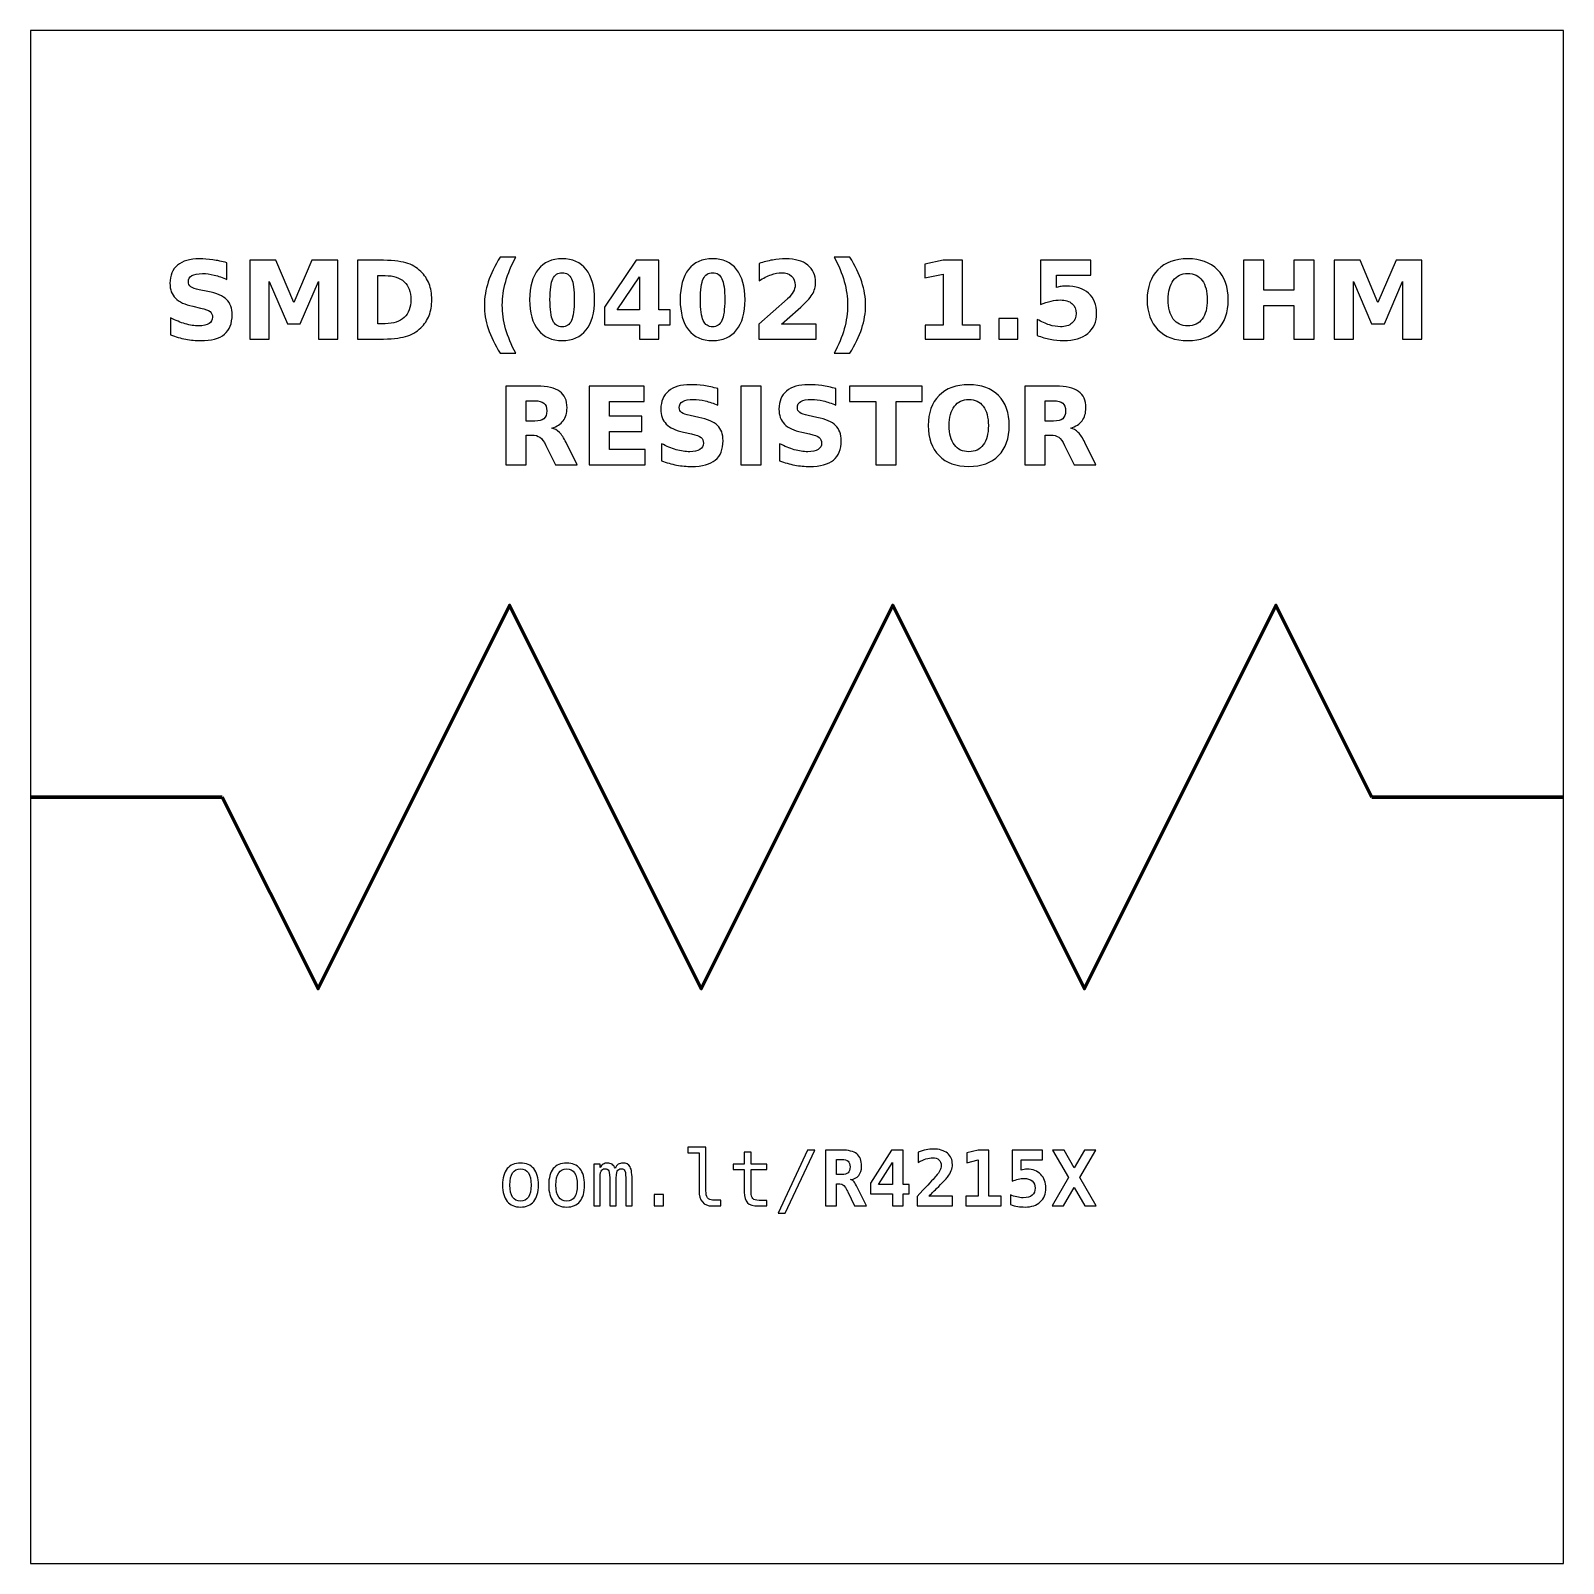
# Model space of a CAD drawing. Header units: centimetres. Extents: x -11.5 to -9.5, y -15.85 to -13.85.
import ezdxf

# ---------------------------------------------------------------- set-up
doc = ezdxf.new("R2010")
doc.units = ezdxf.units.CM
doc.header["$MEASUREMENT"] = 0
doc.layers.add('Layer 1', color=7, linetype='Continuous')

msp = doc.modelspace()

# ---------------------------------------------------------------- linework, layer by layer
at = {"layer": 'Layer 1', "color": 7}
msp.add_lwpolyline([(-11.5, -15.85), (-9.5, -15.85), (-9.5, -13.85), (-11.5, -13.85), (-11.5, -15.85)], close=True, dxfattribs=at)
at = {"layer": 'Layer 1', "color": 250}
for points, knots in [([(-11.24384, -14.15284), (-11.24384, -14.15284), (-11.24384, -14.17459), (-11.24384, -14.17459), (-11.24384, -14.17459), (-11.24949, -14.17207), (-11.25501, -14.17017), (-11.26037, -14.16888), (-11.26037, -14.16888), (-11.26576, -14.16758), (-11.27084, -14.16695), (-11.27561, -14.16695), (-11.27561, -14.16695), (-11.28194, -14.16695), (-11.28664, -14.16782), (-11.28968, -14.16956), (-11.28968, -14.16956), (-11.29271, -14.17132), (-11.29422, -14.17403), (-11.29422, -14.1777), (-11.29422, -14.1777), (-11.29422, -14.18045), (-11.29321, -14.18261), (-11.29116, -14.18414), (-11.29116, -14.18414), (-11.28911, -14.18567), (-11.2854, -14.18701), (-11.28001, -14.18811), (-11.28001, -14.18811), (-11.28001, -14.18811), (-11.26872, -14.19037), (-11.26872, -14.19037), (-11.26872, -14.19037), (-11.25727, -14.19268), (-11.24916, -14.19616), (-11.24434, -14.20086), (-11.24434, -14.20086), (-11.23951, -14.20554), (-11.23709, -14.2122), (-11.23709, -14.22083), (-11.23709, -14.22083), (-11.23709, -14.23219), (-11.24045, -14.24063), (-11.24718, -14.24616), (-11.24718, -14.24616), (-11.25391, -14.25168), (-11.26418, -14.25446), (-11.27801, -14.25446), (-11.27801, -14.25446), (-11.28455, -14.25446), (-11.29109, -14.25385), (-11.29765, -14.2526), (-11.29765, -14.2526), (-11.30421, -14.25135), (-11.3108, -14.24952), (-11.31736, -14.2471), (-11.31736, -14.2471), (-11.31736, -14.2471), (-11.31736, -14.22471), (-11.31736, -14.22471), (-11.31736, -14.22471), (-11.3108, -14.22819), (-11.30445, -14.23082), (-11.29831, -14.23259), (-11.29831, -14.23259), (-11.29217, -14.23435), (-11.28627, -14.23524), (-11.28058, -14.23524), (-11.28058, -14.23524), (-11.27479, -14.23524), (-11.27035, -14.23428), (-11.26727, -14.23235), (-11.26727, -14.23235), (-11.26418, -14.23042), (-11.26266, -14.22767), (-11.26266, -14.22407), (-11.26266, -14.22407), (-11.26266, -14.22087), (-11.26369, -14.21838), (-11.26578, -14.21664), (-11.26578, -14.21664), (-11.26788, -14.2149), (-11.27204, -14.21333), (-11.2783, -14.21196), (-11.2783, -14.21196), (-11.2783, -14.21196), (-11.28857, -14.20968), (-11.28857, -14.20968), (-11.28857, -14.20968), (-11.29885, -14.20747), (-11.30638, -14.20397), (-11.31113, -14.19914), (-11.31113, -14.19914), (-11.31588, -14.19432), (-11.31825, -14.18781), (-11.31825, -14.17965), (-11.31825, -14.17965), (-11.31825, -14.16939), (-11.31494, -14.16151), (-11.30833, -14.15601), (-11.30833, -14.15601), (-11.30172, -14.15048), (-11.29222, -14.14773), (-11.2798, -14.14773), (-11.2798, -14.14773), (-11.27416, -14.14773), (-11.26835, -14.14816), (-11.26237, -14.149), (-11.26237, -14.149), (-11.2564, -14.14985), (-11.25022, -14.15112), (-11.24384, -14.15284)], [0, 0, 0, 0, 0.0357143, 0.0357143, 0.0357143, 0.0357143, 0.0714286, 0.0714286, 0.0714286, 0.0714286, 0.1071429, 0.1071429, 0.1071429, 0.1071429, 0.1428571, 0.1428571, 0.1428571, 0.1428571, 0.1785714, 0.1785714, 0.1785714, 0.1785714, 0.2142857, 0.2142857, 0.2142857, 0.2142857, 0.25, 0.25, 0.25, 0.25, 0.2857143, 0.2857143, 0.2857143, 0.2857143, 0.3214286, 0.3214286, 0.3214286, 0.3214286, 0.3571429, 0.3571429, 0.3571429, 0.3571429, 0.3928571, 0.3928571, 0.3928571, 0.3928571, 0.4285714, 0.4285714, 0.4285714, 0.4285714, 0.4642857, 0.4642857, 0.4642857, 0.4642857, 0.5, 0.5, 0.5, 0.5, 0.5357143, 0.5357143, 0.5357143, 0.5357143, 0.5714286, 0.5714286, 0.5714286, 0.5714286, 0.6071429, 0.6071429, 0.6071429, 0.6071429, 0.6428571, 0.6428571, 0.6428571, 0.6428571, 0.6785714, 0.6785714, 0.6785714, 0.6785714, 0.7142857, 0.7142857, 0.7142857, 0.7142857, 0.75, 0.75, 0.75, 0.75, 0.7857143, 0.7857143, 0.7857143, 0.7857143, 0.8214286, 0.8214286, 0.8214286, 0.8214286, 0.8571429, 0.8571429, 0.8571429, 0.8571429, 0.8928571, 0.8928571, 0.8928571, 0.8928571, 0.9285714, 0.9285714, 0.9285714, 0.9285714, 0.9642857, 0.9642857, 0.9642857, 0.9642857, 1, 1, 1, 1]), ([(-11.21381, -14.14959), (-11.21381, -14.14959), (-11.18006, -14.14959), (-11.18006, -14.14959), (-11.18006, -14.14959), (-11.18006, -14.14959), (-11.15661, -14.20465), (-11.15661, -14.20465), (-11.15661, -14.20465), (-11.15661, -14.20465), (-11.13305, -14.14959), (-11.13305, -14.14959), (-11.13305, -14.14959), (-11.13305, -14.14959), (-11.09937, -14.14959), (-11.09937, -14.14959), (-11.09937, -14.14959), (-11.09937, -14.14959), (-11.09937, -14.25246), (-11.09937, -14.25246), (-11.09937, -14.25246), (-11.09937, -14.25246), (-11.12444, -14.25246), (-11.12444, -14.25246), (-11.12444, -14.25246), (-11.12444, -14.25246), (-11.12444, -14.17722), (-11.12444, -14.17722), (-11.12444, -14.17722), (-11.12444, -14.17722), (-11.14815, -14.23268), (-11.14815, -14.23268), (-11.14815, -14.23268), (-11.14815, -14.23268), (-11.16496, -14.23268), (-11.16496, -14.23268), (-11.16496, -14.23268), (-11.16496, -14.23268), (-11.18867, -14.17722), (-11.18867, -14.17722), (-11.18867, -14.17722), (-11.18867, -14.17722), (-11.18867, -14.25246), (-11.18867, -14.25246), (-11.18867, -14.25246), (-11.18867, -14.25246), (-11.21381, -14.25246), (-11.21381, -14.25246), (-11.21381, -14.25246), (-11.21381, -14.25246), (-11.21381, -14.14959), (-11.21381, -14.14959)], [0, 0, 0, 0, 0.0769231, 0.0769231, 0.0769231, 0.0769231, 0.1538462, 0.1538462, 0.1538462, 0.1538462, 0.2307692, 0.2307692, 0.2307692, 0.2307692, 0.3076923, 0.3076923, 0.3076923, 0.3076923, 0.3846154, 0.3846154, 0.3846154, 0.3846154, 0.4615385, 0.4615385, 0.4615385, 0.4615385, 0.5384615, 0.5384615, 0.5384615, 0.5384615, 0.6153846, 0.6153846, 0.6153846, 0.6153846, 0.6923077, 0.6923077, 0.6923077, 0.6923077, 0.7692308, 0.7692308, 0.7692308, 0.7692308, 0.8461538, 0.8461538, 0.8461538, 0.8461538, 0.9230769, 0.9230769, 0.9230769, 0.9230769, 1, 1, 1, 1]), ([(-11.07338, -14.14959), (-11.07338, -14.14959), (-11.04539, -14.14959), (-11.04539, -14.14959), (-11.04539, -14.14959), (-11.02978, -14.14959), (-11.01816, -14.1507), (-11.01052, -14.15293), (-11.01052, -14.15293), (-11.00287, -14.15516), (-10.99631, -14.15893), (-10.99083, -14.16427), (-10.99083, -14.16427), (-10.98601, -14.1689), (-10.98244, -14.17426), (-10.98008, -14.18033), (-10.98008, -14.18033), (-10.97776, -14.18637), (-10.97658, -14.19324), (-10.97658, -14.20093), (-10.97658, -14.20093), (-10.97658, -14.20869), (-10.97776, -14.21561), (-10.98008, -14.2217), (-10.98008, -14.2217), (-10.98244, -14.22779), (-10.98601, -14.23315), (-10.99083, -14.23778), (-10.99083, -14.23778), (-10.99636, -14.24312), (-11.00297, -14.24689), (-11.01068, -14.24912), (-11.01068, -14.24912), (-11.0184, -14.25135), (-11.02997, -14.25246), (-11.04539, -14.25246), (-11.04539, -14.25246), (-11.04539, -14.25246), (-11.07338, -14.25246), (-11.07338, -14.25246), (-11.07338, -14.25246), (-11.07338, -14.25246), (-11.07338, -14.14959), (-11.07338, -14.14959)], [0, 0, 0, 0, 0.0909091, 0.0909091, 0.0909091, 0.0909091, 0.1818182, 0.1818182, 0.1818182, 0.1818182, 0.2727273, 0.2727273, 0.2727273, 0.2727273, 0.3636364, 0.3636364, 0.3636364, 0.3636364, 0.4545455, 0.4545455, 0.4545455, 0.4545455, 0.5454545, 0.5454545, 0.5454545, 0.5454545, 0.6363636, 0.6363636, 0.6363636, 0.6363636, 0.7272727, 0.7272727, 0.7272727, 0.7272727, 0.8181818, 0.8181818, 0.8181818, 0.8181818, 0.9090909, 0.9090909, 0.9090909, 0.9090909, 1, 1, 1, 1]), ([(-10.86689, -14.27106), (-10.86689, -14.27106), (-10.88735, -14.27106), (-10.88735, -14.27106), (-10.88735, -14.27106), (-10.89438, -14.25973), (-10.89958, -14.24893), (-10.90292, -14.2387), (-10.90292, -14.2387), (-10.90628, -14.22849), (-10.90795, -14.21836), (-10.90795, -14.20829), (-10.90795, -14.20829), (-10.90795, -14.19823), (-10.90626, -14.18804), (-10.9029, -14.17774), (-10.9029, -14.17774), (-10.89951, -14.16742), (-10.89434, -14.15665), (-10.88735, -14.14538), (-10.88735, -14.14538), (-10.88735, -14.14538), (-10.86689, -14.14538), (-10.86689, -14.14538), (-10.86689, -14.14538), (-10.87277, -14.15627), (-10.87717, -14.16692), (-10.88011, -14.17732), (-10.88011, -14.17732), (-10.88305, -14.18771), (-10.88453, -14.19799), (-10.88453, -14.20815), (-10.88453, -14.20815), (-10.88453, -14.21831), (-10.88307, -14.22859), (-10.88016, -14.23903), (-10.88016, -14.23903), (-10.87724, -14.24945), (-10.87282, -14.26013), (-10.86689, -14.27106)], [0, 0, 0, 0, 0.1, 0.1, 0.1, 0.1, 0.2, 0.2, 0.2, 0.2, 0.3, 0.3, 0.3, 0.3, 0.4, 0.4, 0.4, 0.4, 0.5, 0.5, 0.5, 0.5, 0.6, 0.6, 0.6, 0.6, 0.7, 0.7, 0.7, 0.7, 0.8, 0.8, 0.8, 0.8, 0.9, 0.9, 0.9, 0.9, 1, 1, 1, 1]), ([(-10.76416, -14.20112), (-10.76416, -14.21817), (-10.76783, -14.23132), (-10.77519, -14.24058), (-10.77519, -14.24058), (-10.78253, -14.24983), (-10.79297, -14.25446), (-10.80647, -14.25446), (-10.80647, -14.25446), (-10.82002, -14.25446), (-10.83048, -14.24983), (-10.83782, -14.24058), (-10.83782, -14.24058), (-10.84518, -14.23132), (-10.84885, -14.21817), (-10.84885, -14.20112), (-10.84885, -14.20112), (-10.84885, -14.18405), (-10.84518, -14.17087), (-10.83782, -14.16161), (-10.83782, -14.16161), (-10.83048, -14.15237), (-10.82002, -14.14773), (-10.80647, -14.14773), (-10.80647, -14.14773), (-10.79297, -14.14773), (-10.78253, -14.15237), (-10.77519, -14.16161), (-10.77519, -14.16161), (-10.76783, -14.17087), (-10.76416, -14.18405), (-10.76416, -14.20112)], [0, 0, 0, 0, 0.125, 0.125, 0.125, 0.125, 0.25, 0.25, 0.25, 0.25, 0.375, 0.375, 0.375, 0.375, 0.5, 0.5, 0.5, 0.5, 0.625, 0.625, 0.625, 0.625, 0.75, 0.75, 0.75, 0.75, 0.875, 0.875, 0.875, 0.875, 1, 1, 1, 1]), ([(-10.70986, -14.14959), (-10.70986, -14.14959), (-10.68036, -14.14959), (-10.68036, -14.14959), (-10.68036, -14.14959), (-10.68036, -14.14959), (-10.68036, -14.2145), (-10.68036, -14.2145), (-10.68036, -14.2145), (-10.68036, -14.2145), (-10.66569, -14.2145), (-10.66569, -14.2145), (-10.66569, -14.2145), (-10.66569, -14.2145), (-10.66569, -14.23372), (-10.66569, -14.23372), (-10.66569, -14.23372), (-10.66569, -14.23372), (-10.68036, -14.23372), (-10.68036, -14.23372), (-10.68036, -14.23372), (-10.68036, -14.23372), (-10.68036, -14.25246), (-10.68036, -14.25246), (-10.68036, -14.25246), (-10.68036, -14.25246), (-10.70543, -14.25246), (-10.70543, -14.25246), (-10.70543, -14.25246), (-10.70543, -14.25246), (-10.70543, -14.23372), (-10.70543, -14.23372), (-10.70543, -14.23372), (-10.70543, -14.23372), (-10.75106, -14.23372), (-10.75106, -14.23372), (-10.75106, -14.23372), (-10.75106, -14.23372), (-10.75106, -14.21097), (-10.75106, -14.21097), (-10.75106, -14.21097), (-10.75106, -14.21097), (-10.70986, -14.14959), (-10.70986, -14.14959)], [0, 0, 0, 0, 0.0909091, 0.0909091, 0.0909091, 0.0909091, 0.1818182, 0.1818182, 0.1818182, 0.1818182, 0.2727273, 0.2727273, 0.2727273, 0.2727273, 0.3636364, 0.3636364, 0.3636364, 0.3636364, 0.4545455, 0.4545455, 0.4545455, 0.4545455, 0.5454545, 0.5454545, 0.5454545, 0.5454545, 0.6363636, 0.6363636, 0.6363636, 0.6363636, 0.7272727, 0.7272727, 0.7272727, 0.7272727, 0.8181818, 0.8181818, 0.8181818, 0.8181818, 0.9090909, 0.9090909, 0.9090909, 0.9090909, 1, 1, 1, 1]), ([(-10.56778, -14.20112), (-10.56778, -14.21817), (-10.57145, -14.23132), (-10.57881, -14.24058), (-10.57881, -14.24058), (-10.58615, -14.24983), (-10.59659, -14.25446), (-10.61009, -14.25446), (-10.61009, -14.25446), (-10.62364, -14.25446), (-10.6341, -14.24983), (-10.64144, -14.24058), (-10.64144, -14.24058), (-10.6488, -14.23132), (-10.65247, -14.21817), (-10.65247, -14.20112), (-10.65247, -14.20112), (-10.65247, -14.18405), (-10.6488, -14.17087), (-10.64144, -14.16161), (-10.64144, -14.16161), (-10.6341, -14.15237), (-10.62364, -14.14773), (-10.61009, -14.14773), (-10.61009, -14.14773), (-10.59659, -14.14773), (-10.58615, -14.15237), (-10.57881, -14.16161), (-10.57881, -14.16161), (-10.57145, -14.17087), (-10.56778, -14.18405), (-10.56778, -14.20112)], [0, 0, 0, 0, 0.125, 0.125, 0.125, 0.125, 0.25, 0.25, 0.25, 0.25, 0.375, 0.375, 0.375, 0.375, 0.5, 0.5, 0.5, 0.5, 0.625, 0.625, 0.625, 0.625, 0.75, 0.75, 0.75, 0.75, 0.875, 0.875, 0.875, 0.875, 1, 1, 1, 1]), ([(-10.52037, -14.23296), (-10.52037, -14.23296), (-10.47509, -14.23296), (-10.47509, -14.23296), (-10.47509, -14.23296), (-10.47509, -14.23296), (-10.47509, -14.25246), (-10.47509, -14.25246), (-10.47509, -14.25246), (-10.47509, -14.25246), (-10.54986, -14.25246), (-10.54986, -14.25246), (-10.54986, -14.25246), (-10.54986, -14.25246), (-10.54986, -14.23296), (-10.54986, -14.23296), (-10.54986, -14.23296), (-10.54986, -14.23296), (-10.5123, -14.19983), (-10.5123, -14.19983), (-10.5123, -14.19983), (-10.50894, -14.19679), (-10.50647, -14.19383), (-10.50487, -14.19094), (-10.50487, -14.19094), (-10.50325, -14.18804), (-10.50245, -14.18503), (-10.50245, -14.1819), (-10.50245, -14.1819), (-10.50245, -14.17708), (-10.50407, -14.1732), (-10.50731, -14.17026), (-10.50731, -14.17026), (-10.51054, -14.16732), (-10.51484, -14.16587), (-10.52023, -14.16587), (-10.52023, -14.16587), (-10.52436, -14.16587), (-10.52888, -14.16676), (-10.5338, -14.16852), (-10.5338, -14.16852), (-10.53871, -14.17029), (-10.54398, -14.17292), (-10.54958, -14.1764), (-10.54958, -14.1764), (-10.54958, -14.1764), (-10.54958, -14.1538), (-10.54958, -14.1538), (-10.54958, -14.1538), (-10.5436, -14.15183), (-10.5377, -14.15032), (-10.53187, -14.14929), (-10.53187, -14.14929), (-10.52603, -14.14825), (-10.52032, -14.14773), (-10.5147, -14.14773), (-10.5147, -14.14773), (-10.5024, -14.14773), (-10.49283, -14.15044), (-10.48601, -14.15587), (-10.48601, -14.15587), (-10.47919, -14.16128), (-10.47578, -14.16883), (-10.47578, -14.17854), (-10.47578, -14.17854), (-10.47578, -14.18414), (-10.47723, -14.18936), (-10.48013, -14.19421), (-10.48013, -14.19421), (-10.48302, -14.19905), (-10.48911, -14.20554), (-10.49838, -14.21368), (-10.49838, -14.21368), (-10.49838, -14.21368), (-10.52037, -14.23296), (-10.52037, -14.23296)], [0, 0, 0, 0, 0.0526316, 0.0526316, 0.0526316, 0.0526316, 0.1052632, 0.1052632, 0.1052632, 0.1052632, 0.1578947, 0.1578947, 0.1578947, 0.1578947, 0.2105263, 0.2105263, 0.2105263, 0.2105263, 0.2631579, 0.2631579, 0.2631579, 0.2631579, 0.3157895, 0.3157895, 0.3157895, 0.3157895, 0.3684211, 0.3684211, 0.3684211, 0.3684211, 0.4210526, 0.4210526, 0.4210526, 0.4210526, 0.4736842, 0.4736842, 0.4736842, 0.4736842, 0.5263158, 0.5263158, 0.5263158, 0.5263158, 0.5789474, 0.5789474, 0.5789474, 0.5789474, 0.6315789, 0.6315789, 0.6315789, 0.6315789, 0.6842105, 0.6842105, 0.6842105, 0.6842105, 0.7368421, 0.7368421, 0.7368421, 0.7368421, 0.7894737, 0.7894737, 0.7894737, 0.7894737, 0.8421053, 0.8421053, 0.8421053, 0.8421053, 0.8947368, 0.8947368, 0.8947368, 0.8947368, 0.9473684, 0.9473684, 0.9473684, 0.9473684, 1, 1, 1, 1]), ([(-10.45155, -14.27106), (-10.44567, -14.26013), (-10.44125, -14.24945), (-10.43831, -14.23903), (-10.43831, -14.23903), (-10.43537, -14.22859), (-10.43391, -14.21831), (-10.43391, -14.20815), (-10.43391, -14.20815), (-10.43391, -14.19799), (-10.43537, -14.18771), (-10.43831, -14.17732), (-10.43831, -14.17732), (-10.44125, -14.16692), (-10.44567, -14.15627), (-10.45155, -14.14538), (-10.45155, -14.14538), (-10.45155, -14.14538), (-10.43109, -14.14538), (-10.43109, -14.14538), (-10.43109, -14.14538), (-10.42411, -14.15665), (-10.41893, -14.16742), (-10.41554, -14.17774), (-10.41554, -14.17774), (-10.41218, -14.18804), (-10.41049, -14.19823), (-10.41049, -14.20829), (-10.41049, -14.20829), (-10.41049, -14.21836), (-10.41216, -14.22849), (-10.41552, -14.2387), (-10.41552, -14.2387), (-10.41886, -14.24893), (-10.42406, -14.25973), (-10.43109, -14.27106), (-10.43109, -14.27106), (-10.43109, -14.27106), (-10.45155, -14.27106), (-10.45155, -14.27106)], [0, 0, 0, 0, 0.1, 0.1, 0.1, 0.1, 0.2, 0.2, 0.2, 0.2, 0.3, 0.3, 0.3, 0.3, 0.4, 0.4, 0.4, 0.4, 0.5, 0.5, 0.5, 0.5, 0.6, 0.6, 0.6, 0.6, 0.7, 0.7, 0.7, 0.7, 0.8, 0.8, 0.8, 0.8, 0.9, 0.9, 0.9, 0.9, 1, 1, 1, 1]), ([(-10.33269, -14.23414), (-10.33269, -14.23414), (-10.30926, -14.23414), (-10.30926, -14.23414), (-10.30926, -14.23414), (-10.30926, -14.23414), (-10.30926, -14.16765), (-10.30926, -14.16765), (-10.30926, -14.16765), (-10.30926, -14.16765), (-10.3333, -14.17262), (-10.3333, -14.17262), (-10.3333, -14.17262), (-10.3333, -14.17262), (-10.3333, -14.15455), (-10.3333, -14.15455), (-10.3333, -14.15455), (-10.3333, -14.15455), (-10.3094, -14.14959), (-10.3094, -14.14959), (-10.3094, -14.14959), (-10.3094, -14.14959), (-10.28419, -14.14959), (-10.28419, -14.14959), (-10.28419, -14.14959), (-10.28419, -14.14959), (-10.28419, -14.23414), (-10.28419, -14.23414), (-10.28419, -14.23414), (-10.28419, -14.23414), (-10.26077, -14.23414), (-10.26077, -14.23414), (-10.26077, -14.23414), (-10.26077, -14.23414), (-10.26077, -14.25246), (-10.26077, -14.25246), (-10.26077, -14.25246), (-10.26077, -14.25246), (-10.33269, -14.25246), (-10.33269, -14.25246), (-10.33269, -14.25246), (-10.33269, -14.25246), (-10.33269, -14.23414), (-10.33269, -14.23414)], [0, 0, 0, 0, 0.0909091, 0.0909091, 0.0909091, 0.0909091, 0.1818182, 0.1818182, 0.1818182, 0.1818182, 0.2727273, 0.2727273, 0.2727273, 0.2727273, 0.3636364, 0.3636364, 0.3636364, 0.3636364, 0.4545455, 0.4545455, 0.4545455, 0.4545455, 0.5454545, 0.5454545, 0.5454545, 0.5454545, 0.6363636, 0.6363636, 0.6363636, 0.6363636, 0.7272727, 0.7272727, 0.7272727, 0.7272727, 0.8181818, 0.8181818, 0.8181818, 0.8181818, 0.9090909, 0.9090909, 0.9090909, 0.9090909, 1, 1, 1, 1]), ([(-10.18247, -14.14959), (-10.18247, -14.14959), (-10.11653, -14.14959), (-10.11653, -14.14959), (-10.11653, -14.14959), (-10.11653, -14.14959), (-10.11653, -14.16909), (-10.11653, -14.16909), (-10.11653, -14.16909), (-10.11653, -14.16909), (-10.16133, -14.16909), (-10.16133, -14.16909), (-10.16133, -14.16909), (-10.16133, -14.16909), (-10.16133, -14.18501), (-10.16133, -14.18501), (-10.16133, -14.18501), (-10.15931, -14.18447), (-10.15728, -14.18405), (-10.15524, -14.18374), (-10.15524, -14.18374), (-10.15319, -14.18343), (-10.15105, -14.18329), (-10.14886, -14.18329), (-10.14886, -14.18329), (-10.13631, -14.18329), (-10.12655, -14.18642), (-10.11956, -14.1927), (-10.11956, -14.1927), (-10.11258, -14.19896), (-10.1091, -14.2077), (-10.1091, -14.2189), (-10.1091, -14.2189), (-10.1091, -14.23002), (-10.11291, -14.23873), (-10.1205, -14.24503), (-10.1205, -14.24503), (-10.1281, -14.25131), (-10.13866, -14.25446), (-10.15216, -14.25446), (-10.15216, -14.25446), (-10.15799, -14.25446), (-10.16378, -14.25389), (-10.16949, -14.25277), (-10.16949, -14.25277), (-10.17521, -14.25164), (-10.1809, -14.24994), (-10.18654, -14.24764), (-10.18654, -14.24764), (-10.18654, -14.24764), (-10.18654, -14.22675), (-10.18654, -14.22675), (-10.18654, -14.22675), (-10.18094, -14.22998), (-10.17563, -14.23238), (-10.1706, -14.23397), (-10.1706, -14.23397), (-10.16556, -14.2356), (-10.16081, -14.2364), (-10.15637, -14.2364), (-10.15637, -14.2364), (-10.14992, -14.2364), (-10.14487, -14.23482), (-10.14117, -14.23167), (-10.14117, -14.23167), (-10.13748, -14.22854), (-10.13562, -14.22429), (-10.13562, -14.2189), (-10.13562, -14.2189), (-10.13562, -14.21349), (-10.13748, -14.20923), (-10.14117, -14.20611), (-10.14117, -14.20611), (-10.14487, -14.20298), (-10.14992, -14.20143), (-10.15637, -14.20143), (-10.15637, -14.20143), (-10.16018, -14.20143), (-10.16425, -14.20192), (-10.16855, -14.20291), (-10.16855, -14.20291), (-10.17288, -14.20389), (-10.17751, -14.20542), (-10.18247, -14.20749), (-10.18247, -14.20749), (-10.18247, -14.20749), (-10.18247, -14.14959), (-10.18247, -14.14959)], [0, 0, 0, 0, 0.0454545, 0.0454545, 0.0454545, 0.0454545, 0.0909091, 0.0909091, 0.0909091, 0.0909091, 0.1363636, 0.1363636, 0.1363636, 0.1363636, 0.1818182, 0.1818182, 0.1818182, 0.1818182, 0.2272727, 0.2272727, 0.2272727, 0.2272727, 0.2727273, 0.2727273, 0.2727273, 0.2727273, 0.3181818, 0.3181818, 0.3181818, 0.3181818, 0.3636364, 0.3636364, 0.3636364, 0.3636364, 0.4090909, 0.4090909, 0.4090909, 0.4090909, 0.4545455, 0.4545455, 0.4545455, 0.4545455, 0.5, 0.5, 0.5, 0.5, 0.5454545, 0.5454545, 0.5454545, 0.5454545, 0.5909091, 0.5909091, 0.5909091, 0.5909091, 0.6363636, 0.6363636, 0.6363636, 0.6363636, 0.6818182, 0.6818182, 0.6818182, 0.6818182, 0.7272727, 0.7272727, 0.7272727, 0.7272727, 0.7727273, 0.7727273, 0.7727273, 0.7727273, 0.8181818, 0.8181818, 0.8181818, 0.8181818, 0.8636364, 0.8636364, 0.8636364, 0.8636364, 0.9090909, 0.9090909, 0.9090909, 0.9090909, 0.9545455, 0.9545455, 0.9545455, 0.9545455, 1, 1, 1, 1]), ([(-9.99016, -14.14773), (-9.97363, -14.14773), (-9.96067, -14.15246), (-9.95131, -14.16194), (-9.95131, -14.16194), (-9.94193, -14.17139), (-9.93725, -14.18444), (-9.93725, -14.20112), (-9.93725, -14.20112), (-9.93725, -14.21775), (-9.94193, -14.2308), (-9.95131, -14.24025), (-9.95131, -14.24025), (-9.96067, -14.24973), (-9.97363, -14.25446), (-9.99016, -14.25446), (-9.99016, -14.25446), (-10.00665, -14.25446), (-10.01958, -14.24973), (-10.02899, -14.24025), (-10.02899, -14.24025), (-10.03837, -14.2308), (-10.04308, -14.21775), (-10.04308, -14.20112), (-10.04308, -14.20112), (-10.04308, -14.18444), (-10.03837, -14.17139), (-10.02899, -14.16194), (-10.02899, -14.16194), (-10.01958, -14.15246), (-10.00665, -14.14773), (-9.99016, -14.14773)], [0, 0, 0, 0, 0.125, 0.125, 0.125, 0.125, 0.25, 0.25, 0.25, 0.25, 0.375, 0.375, 0.375, 0.375, 0.5, 0.5, 0.5, 0.5, 0.625, 0.625, 0.625, 0.625, 0.75, 0.75, 0.75, 0.75, 0.875, 0.875, 0.875, 0.875, 1, 1, 1, 1]), ([(-9.91718, -14.14959), (-9.91718, -14.14959), (-9.89065, -14.14959), (-9.89065, -14.14959), (-9.89065, -14.14959), (-9.89065, -14.14959), (-9.89065, -14.1888), (-9.89065, -14.1888), (-9.89065, -14.1888), (-9.89065, -14.1888), (-9.85152, -14.1888), (-9.85152, -14.1888), (-9.85152, -14.1888), (-9.85152, -14.1888), (-9.85152, -14.14959), (-9.85152, -14.14959), (-9.85152, -14.14959), (-9.85152, -14.14959), (-9.82499, -14.14959), (-9.82499, -14.14959), (-9.82499, -14.14959), (-9.82499, -14.14959), (-9.82499, -14.25246), (-9.82499, -14.25246), (-9.82499, -14.25246), (-9.82499, -14.25246), (-9.85152, -14.25246), (-9.85152, -14.25246), (-9.85152, -14.25246), (-9.85152, -14.25246), (-9.85152, -14.20886), (-9.85152, -14.20886), (-9.85152, -14.20886), (-9.85152, -14.20886), (-9.89065, -14.20886), (-9.89065, -14.20886), (-9.89065, -14.20886), (-9.89065, -14.20886), (-9.89065, -14.25246), (-9.89065, -14.25246), (-9.89065, -14.25246), (-9.89065, -14.25246), (-9.91718, -14.25246), (-9.91718, -14.25246), (-9.91718, -14.25246), (-9.91718, -14.25246), (-9.91718, -14.14959), (-9.91718, -14.14959)], [0, 0, 0, 0, 0.0833333, 0.0833333, 0.0833333, 0.0833333, 0.1666667, 0.1666667, 0.1666667, 0.1666667, 0.25, 0.25, 0.25, 0.25, 0.3333333, 0.3333333, 0.3333333, 0.3333333, 0.4166667, 0.4166667, 0.4166667, 0.4166667, 0.5, 0.5, 0.5, 0.5, 0.5833333, 0.5833333, 0.5833333, 0.5833333, 0.6666667, 0.6666667, 0.6666667, 0.6666667, 0.75, 0.75, 0.75, 0.75, 0.8333333, 0.8333333, 0.8333333, 0.8333333, 0.9166667, 0.9166667, 0.9166667, 0.9166667, 1, 1, 1, 1]), ([(-9.79909, -14.14959), (-9.79909, -14.14959), (-9.76534, -14.14959), (-9.76534, -14.14959), (-9.76534, -14.14959), (-9.76534, -14.14959), (-9.74189, -14.20465), (-9.74189, -14.20465), (-9.74189, -14.20465), (-9.74189, -14.20465), (-9.71833, -14.14959), (-9.71833, -14.14959), (-9.71833, -14.14959), (-9.71833, -14.14959), (-9.68465, -14.14959), (-9.68465, -14.14959), (-9.68465, -14.14959), (-9.68465, -14.14959), (-9.68465, -14.25246), (-9.68465, -14.25246), (-9.68465, -14.25246), (-9.68465, -14.25246), (-9.70972, -14.25246), (-9.70972, -14.25246), (-9.70972, -14.25246), (-9.70972, -14.25246), (-9.70972, -14.17722), (-9.70972, -14.17722), (-9.70972, -14.17722), (-9.70972, -14.17722), (-9.73343, -14.23268), (-9.73343, -14.23268), (-9.73343, -14.23268), (-9.73343, -14.23268), (-9.75024, -14.23268), (-9.75024, -14.23268), (-9.75024, -14.23268), (-9.75024, -14.23268), (-9.77395, -14.17722), (-9.77395, -14.17722), (-9.77395, -14.17722), (-9.77395, -14.17722), (-9.77395, -14.25246), (-9.77395, -14.25246), (-9.77395, -14.25246), (-9.77395, -14.25246), (-9.79909, -14.25246), (-9.79909, -14.25246), (-9.79909, -14.25246), (-9.79909, -14.25246), (-9.79909, -14.14959), (-9.79909, -14.14959)], [0, 0, 0, 0, 0.0769231, 0.0769231, 0.0769231, 0.0769231, 0.1538462, 0.1538462, 0.1538462, 0.1538462, 0.2307692, 0.2307692, 0.2307692, 0.2307692, 0.3076923, 0.3076923, 0.3076923, 0.3076923, 0.3846154, 0.3846154, 0.3846154, 0.3846154, 0.4615385, 0.4615385, 0.4615385, 0.4615385, 0.5384615, 0.5384615, 0.5384615, 0.5384615, 0.6153846, 0.6153846, 0.6153846, 0.6153846, 0.6923077, 0.6923077, 0.6923077, 0.6923077, 0.7692308, 0.7692308, 0.7692308, 0.7692308, 0.8461538, 0.8461538, 0.8461538, 0.8461538, 0.9230769, 0.9230769, 0.9230769, 0.9230769, 1, 1, 1, 1]), ([(-11.04685, -14.16965), (-11.04685, -14.16965), (-11.04685, -14.2324), (-11.04685, -14.2324), (-11.04685, -14.2324), (-11.04685, -14.2324), (-11.03735, -14.2324), (-11.03735, -14.2324), (-11.03735, -14.2324), (-11.02651, -14.2324), (-11.01823, -14.22972), (-11.01252, -14.22433), (-11.01252, -14.22433), (-11.0068, -14.21897), (-11.00393, -14.21116), (-11.00393, -14.20093), (-11.00393, -14.20093), (-11.00393, -14.19072), (-11.00678, -14.18296), (-11.01247, -14.17765), (-11.01247, -14.17765), (-11.01816, -14.17231), (-11.02646, -14.16965), (-11.03735, -14.16965), (-11.03735, -14.16965), (-11.03735, -14.16965), (-11.04685, -14.16965), (-11.04685, -14.16965)], [0, 0, 0, 0, 0.1428571, 0.1428571, 0.1428571, 0.1428571, 0.2857143, 0.2857143, 0.2857143, 0.2857143, 0.4285714, 0.4285714, 0.4285714, 0.4285714, 0.5714286, 0.5714286, 0.5714286, 0.5714286, 0.7142857, 0.7142857, 0.7142857, 0.7142857, 0.8571429, 0.8571429, 0.8571429, 0.8571429, 1, 1, 1, 1]), ([(-10.79069, -14.20093), (-10.79069, -14.18807), (-10.79189, -14.17901), (-10.79431, -14.17374), (-10.79431, -14.17374), (-10.79671, -14.1685), (-10.80078, -14.16587), (-10.80647, -14.16587), (-10.80647, -14.16587), (-10.81216, -14.16587), (-10.81623, -14.1685), (-10.81868, -14.17374), (-10.81868, -14.17374), (-10.8211, -14.17901), (-10.82232, -14.18807), (-10.82232, -14.20093), (-10.82232, -14.20093), (-10.82232, -14.21391), (-10.8211, -14.22309), (-10.81868, -14.2284), (-10.81868, -14.2284), (-10.81623, -14.23374), (-10.81216, -14.2364), (-10.80647, -14.2364), (-10.80647, -14.2364), (-10.80083, -14.2364), (-10.79678, -14.23374), (-10.79433, -14.2284), (-10.79433, -14.2284), (-10.79191, -14.22309), (-10.79069, -14.21391), (-10.79069, -14.20093)], [0, 0, 0, 0, 0.125, 0.125, 0.125, 0.125, 0.25, 0.25, 0.25, 0.25, 0.375, 0.375, 0.375, 0.375, 0.5, 0.5, 0.5, 0.5, 0.625, 0.625, 0.625, 0.625, 0.75, 0.75, 0.75, 0.75, 0.875, 0.875, 0.875, 0.875, 1, 1, 1, 1]), ([(-10.70543, -14.17144), (-10.70543, -14.17144), (-10.73453, -14.2145), (-10.73453, -14.2145), (-10.73453, -14.2145), (-10.73453, -14.2145), (-10.70543, -14.2145), (-10.70543, -14.2145), (-10.70543, -14.2145), (-10.70543, -14.2145), (-10.70543, -14.17144), (-10.70543, -14.17144)], [0, 0, 0, 0, 0.3333333, 0.3333333, 0.3333333, 0.3333333, 0.6666667, 0.6666667, 0.6666667, 0.6666667, 1, 1, 1, 1]), ([(-10.59431, -14.20093), (-10.59431, -14.18807), (-10.59551, -14.17901), (-10.59793, -14.17374), (-10.59793, -14.17374), (-10.60033, -14.1685), (-10.6044, -14.16587), (-10.61009, -14.16587), (-10.61009, -14.16587), (-10.61578, -14.16587), (-10.61985, -14.1685), (-10.6223, -14.17374), (-10.6223, -14.17374), (-10.62472, -14.17901), (-10.62594, -14.18807), (-10.62594, -14.20093), (-10.62594, -14.20093), (-10.62594, -14.21391), (-10.62472, -14.22309), (-10.6223, -14.2284), (-10.6223, -14.2284), (-10.61985, -14.23374), (-10.61578, -14.2364), (-10.61009, -14.2364), (-10.61009, -14.2364), (-10.60445, -14.2364), (-10.6004, -14.23374), (-10.59795, -14.2284), (-10.59795, -14.2284), (-10.59553, -14.22309), (-10.59431, -14.21391), (-10.59431, -14.20093)], [0, 0, 0, 0, 0.125, 0.125, 0.125, 0.125, 0.25, 0.25, 0.25, 0.25, 0.375, 0.375, 0.375, 0.375, 0.5, 0.5, 0.5, 0.5, 0.625, 0.625, 0.625, 0.625, 0.75, 0.75, 0.75, 0.75, 0.875, 0.875, 0.875, 0.875, 1, 1, 1, 1]), ([(-9.99016, -14.16695), (-9.99825, -14.16695), (-10.00451, -14.16993), (-10.00898, -14.17591), (-10.00898, -14.17591), (-10.01342, -14.18188), (-10.01566, -14.19028), (-10.01566, -14.20112), (-10.01566, -14.20112), (-10.01566, -14.21194), (-10.01342, -14.22031), (-10.00898, -14.22628), (-10.00898, -14.22628), (-10.00451, -14.23226), (-9.99825, -14.23524), (-9.99016, -14.23524), (-9.99016, -14.23524), (-9.98202, -14.23524), (-9.97575, -14.23226), (-9.97128, -14.22628), (-9.97128, -14.22628), (-9.96683, -14.22031), (-9.9646, -14.21194), (-9.9646, -14.20112), (-9.9646, -14.20112), (-9.9646, -14.19028), (-9.96683, -14.18188), (-9.97128, -14.17591), (-9.97128, -14.17591), (-9.97575, -14.16993), (-9.98202, -14.16695), (-9.99016, -14.16695)], [0, 0, 0, 0, 0.125, 0.125, 0.125, 0.125, 0.25, 0.25, 0.25, 0.25, 0.375, 0.375, 0.375, 0.375, 0.5, 0.5, 0.5, 0.5, 0.625, 0.625, 0.625, 0.625, 0.75, 0.75, 0.75, 0.75, 0.875, 0.875, 0.875, 0.875, 1, 1, 1, 1]), ([(-10.23664, -14.22579), (-10.23664, -14.22579), (-10.21182, -14.22579), (-10.21182, -14.22579), (-10.21182, -14.22579), (-10.21182, -14.22579), (-10.21182, -14.25246), (-10.21182, -14.25246), (-10.21182, -14.25246), (-10.21182, -14.25246), (-10.23664, -14.25246), (-10.23664, -14.25246), (-10.23664, -14.25246), (-10.23664, -14.25246), (-10.23664, -14.22579), (-10.23664, -14.22579)], [0, 0, 0, 0, 0.25, 0.25, 0.25, 0.25, 0.5, 0.5, 0.5, 0.5, 0.75, 0.75, 0.75, 0.75, 1, 1, 1, 1]), ([(-10.85334, -14.37779), (-10.85334, -14.37779), (-10.85334, -14.41671), (-10.85334, -14.41671), (-10.85334, -14.41671), (-10.85334, -14.41671), (-10.87987, -14.41671), (-10.87987, -14.41671), (-10.87987, -14.41671), (-10.87987, -14.41671), (-10.87987, -14.31384), (-10.87987, -14.31384), (-10.87987, -14.31384), (-10.87987, -14.31384), (-10.83935, -14.31384), (-10.83935, -14.31384), (-10.83935, -14.31384), (-10.8258, -14.31384), (-10.81585, -14.31612), (-10.80955, -14.32066), (-10.80955, -14.32066), (-10.80323, -14.3252), (-10.80007, -14.3324), (-10.80007, -14.34223), (-10.80007, -14.34223), (-10.80007, -14.34902), (-10.80172, -14.35462), (-10.80499, -14.35897), (-10.80499, -14.35897), (-10.80828, -14.36335), (-10.81324, -14.36657), (-10.81985, -14.36862), (-10.81985, -14.36862), (-10.81623, -14.36946), (-10.81296, -14.37132), (-10.81009, -14.37424), (-10.81009, -14.37424), (-10.80722, -14.37715), (-10.80433, -14.38157), (-10.80139, -14.3875), (-10.80139, -14.3875), (-10.80139, -14.3875), (-10.78697, -14.41671), (-10.78697, -14.41671), (-10.78697, -14.41671), (-10.78697, -14.41671), (-10.81524, -14.41671), (-10.81524, -14.41671), (-10.81524, -14.41671), (-10.81524, -14.41671), (-10.82778, -14.39115), (-10.82778, -14.39115), (-10.82778, -14.39115), (-10.83029, -14.38602), (-10.83286, -14.38249), (-10.83547, -14.38061), (-10.83547, -14.38061), (-10.83806, -14.37873), (-10.84151, -14.37779), (-10.84584, -14.37779), (-10.84584, -14.37779), (-10.84584, -14.37779), (-10.85334, -14.37779), (-10.85334, -14.37779)], [0, 0, 0, 0, 0.0625, 0.0625, 0.0625, 0.0625, 0.125, 0.125, 0.125, 0.125, 0.1875, 0.1875, 0.1875, 0.1875, 0.25, 0.25, 0.25, 0.25, 0.3125, 0.3125, 0.3125, 0.3125, 0.375, 0.375, 0.375, 0.375, 0.4375, 0.4375, 0.4375, 0.4375, 0.5, 0.5, 0.5, 0.5, 0.5625, 0.5625, 0.5625, 0.5625, 0.625, 0.625, 0.625, 0.625, 0.6875, 0.6875, 0.6875, 0.6875, 0.75, 0.75, 0.75, 0.75, 0.8125, 0.8125, 0.8125, 0.8125, 0.875, 0.875, 0.875, 0.875, 0.9375, 0.9375, 0.9375, 0.9375, 1, 1, 1, 1]), ([(-10.77122, -14.31384), (-10.77122, -14.31384), (-10.69963, -14.31384), (-10.69963, -14.31384), (-10.69963, -14.31384), (-10.69963, -14.31384), (-10.69963, -14.3339), (-10.69963, -14.3339), (-10.69963, -14.3339), (-10.69963, -14.3339), (-10.74469, -14.3339), (-10.74469, -14.3339), (-10.74469, -14.3339), (-10.74469, -14.3339), (-10.74469, -14.35305), (-10.74469, -14.35305), (-10.74469, -14.35305), (-10.74469, -14.35305), (-10.70234, -14.35305), (-10.70234, -14.35305), (-10.70234, -14.35305), (-10.70234, -14.35305), (-10.70234, -14.37311), (-10.70234, -14.37311), (-10.70234, -14.37311), (-10.70234, -14.37311), (-10.74469, -14.37311), (-10.74469, -14.37311), (-10.74469, -14.37311), (-10.74469, -14.37311), (-10.74469, -14.39665), (-10.74469, -14.39665), (-10.74469, -14.39665), (-10.74469, -14.39665), (-10.69813, -14.39665), (-10.69813, -14.39665), (-10.69813, -14.39665), (-10.69813, -14.39665), (-10.69813, -14.41671), (-10.69813, -14.41671), (-10.69813, -14.41671), (-10.69813, -14.41671), (-10.77122, -14.41671), (-10.77122, -14.41671), (-10.77122, -14.41671), (-10.77122, -14.41671), (-10.77122, -14.31384), (-10.77122, -14.31384)], [0, 0, 0, 0, 0.0833333, 0.0833333, 0.0833333, 0.0833333, 0.1666667, 0.1666667, 0.1666667, 0.1666667, 0.25, 0.25, 0.25, 0.25, 0.3333333, 0.3333333, 0.3333333, 0.3333333, 0.4166667, 0.4166667, 0.4166667, 0.4166667, 0.5, 0.5, 0.5, 0.5, 0.5833333, 0.5833333, 0.5833333, 0.5833333, 0.6666667, 0.6666667, 0.6666667, 0.6666667, 0.75, 0.75, 0.75, 0.75, 0.8333333, 0.8333333, 0.8333333, 0.8333333, 0.9166667, 0.9166667, 0.9166667, 0.9166667, 1, 1, 1, 1]), ([(-10.60323, -14.31709), (-10.60323, -14.31709), (-10.60323, -14.33884), (-10.60323, -14.33884), (-10.60323, -14.33884), (-10.60888, -14.33632), (-10.6144, -14.33442), (-10.61976, -14.33313), (-10.61976, -14.33313), (-10.62515, -14.33183), (-10.63023, -14.3312), (-10.635, -14.3312), (-10.635, -14.3312), (-10.64133, -14.3312), (-10.64603, -14.33207), (-10.64907, -14.33381), (-10.64907, -14.33381), (-10.6521, -14.33557), (-10.65361, -14.33828), (-10.65361, -14.34195), (-10.65361, -14.34195), (-10.65361, -14.3447), (-10.6526, -14.34686), (-10.65055, -14.34839), (-10.65055, -14.34839), (-10.6485, -14.34992), (-10.64479, -14.35126), (-10.6394, -14.35236), (-10.6394, -14.35236), (-10.6394, -14.35236), (-10.62811, -14.35462), (-10.62811, -14.35462), (-10.62811, -14.35462), (-10.61666, -14.35693), (-10.60855, -14.36041), (-10.60373, -14.36511), (-10.60373, -14.36511), (-10.5989, -14.36979), (-10.59648, -14.37645), (-10.59648, -14.38508), (-10.59648, -14.38508), (-10.59648, -14.39644), (-10.59984, -14.40488), (-10.60657, -14.41041), (-10.60657, -14.41041), (-10.6133, -14.41593), (-10.62357, -14.41871), (-10.6374, -14.41871), (-10.6374, -14.41871), (-10.64394, -14.41871), (-10.65048, -14.4181), (-10.65704, -14.41685), (-10.65704, -14.41685), (-10.6636, -14.4156), (-10.67019, -14.41377), (-10.67675, -14.41135), (-10.67675, -14.41135), (-10.67675, -14.41135), (-10.67675, -14.38896), (-10.67675, -14.38896), (-10.67675, -14.38896), (-10.67019, -14.39244), (-10.66384, -14.39507), (-10.6577, -14.39684), (-10.6577, -14.39684), (-10.65156, -14.3986), (-10.64566, -14.39949), (-10.63997, -14.39949), (-10.63997, -14.39949), (-10.63418, -14.39949), (-10.62974, -14.39853), (-10.62666, -14.3966), (-10.62666, -14.3966), (-10.62357, -14.39467), (-10.62205, -14.39192), (-10.62205, -14.38832), (-10.62205, -14.38832), (-10.62205, -14.38512), (-10.62308, -14.38263), (-10.62517, -14.38089), (-10.62517, -14.38089), (-10.62727, -14.37915), (-10.63143, -14.37758), (-10.63769, -14.37621), (-10.63769, -14.37621), (-10.63769, -14.37621), (-10.64796, -14.37393), (-10.64796, -14.37393), (-10.64796, -14.37393), (-10.65824, -14.37172), (-10.66577, -14.36822), (-10.67052, -14.36339), (-10.67052, -14.36339), (-10.67527, -14.35857), (-10.67764, -14.35206), (-10.67764, -14.3439), (-10.67764, -14.3439), (-10.67764, -14.33364), (-10.67433, -14.32576), (-10.66772, -14.32026), (-10.66772, -14.32026), (-10.66111, -14.31473), (-10.65161, -14.31198), (-10.63919, -14.31198), (-10.63919, -14.31198), (-10.63355, -14.31198), (-10.62774, -14.31241), (-10.62176, -14.31325), (-10.62176, -14.31325), (-10.61579, -14.3141), (-10.60961, -14.31537), (-10.60323, -14.31709)], [0, 0, 0, 0, 0.0357143, 0.0357143, 0.0357143, 0.0357143, 0.0714286, 0.0714286, 0.0714286, 0.0714286, 0.1071429, 0.1071429, 0.1071429, 0.1071429, 0.1428571, 0.1428571, 0.1428571, 0.1428571, 0.1785714, 0.1785714, 0.1785714, 0.1785714, 0.2142857, 0.2142857, 0.2142857, 0.2142857, 0.25, 0.25, 0.25, 0.25, 0.2857143, 0.2857143, 0.2857143, 0.2857143, 0.3214286, 0.3214286, 0.3214286, 0.3214286, 0.3571429, 0.3571429, 0.3571429, 0.3571429, 0.3928571, 0.3928571, 0.3928571, 0.3928571, 0.4285714, 0.4285714, 0.4285714, 0.4285714, 0.4642857, 0.4642857, 0.4642857, 0.4642857, 0.5, 0.5, 0.5, 0.5, 0.5357143, 0.5357143, 0.5357143, 0.5357143, 0.5714286, 0.5714286, 0.5714286, 0.5714286, 0.6071429, 0.6071429, 0.6071429, 0.6071429, 0.6428571, 0.6428571, 0.6428571, 0.6428571, 0.6785714, 0.6785714, 0.6785714, 0.6785714, 0.7142857, 0.7142857, 0.7142857, 0.7142857, 0.75, 0.75, 0.75, 0.75, 0.7857143, 0.7857143, 0.7857143, 0.7857143, 0.8214286, 0.8214286, 0.8214286, 0.8214286, 0.8571429, 0.8571429, 0.8571429, 0.8571429, 0.8928571, 0.8928571, 0.8928571, 0.8928571, 0.9285714, 0.9285714, 0.9285714, 0.9285714, 0.9642857, 0.9642857, 0.9642857, 0.9642857, 1, 1, 1, 1]), ([(-10.5732, -14.31384), (-10.5732, -14.31384), (-10.54667, -14.31384), (-10.54667, -14.31384), (-10.54667, -14.31384), (-10.54667, -14.31384), (-10.54667, -14.41671), (-10.54667, -14.41671), (-10.54667, -14.41671), (-10.54667, -14.41671), (-10.5732, -14.41671), (-10.5732, -14.41671), (-10.5732, -14.41671), (-10.5732, -14.41671), (-10.5732, -14.31384), (-10.5732, -14.31384)], [0, 0, 0, 0, 0.25, 0.25, 0.25, 0.25, 0.5, 0.5, 0.5, 0.5, 0.75, 0.75, 0.75, 0.75, 1, 1, 1, 1]), ([(-10.44912, -14.31709), (-10.44912, -14.31709), (-10.44912, -14.33884), (-10.44912, -14.33884), (-10.44912, -14.33884), (-10.45477, -14.33632), (-10.46029, -14.33442), (-10.46565, -14.33313), (-10.46565, -14.33313), (-10.47104, -14.33183), (-10.47612, -14.3312), (-10.48089, -14.3312), (-10.48089, -14.3312), (-10.48722, -14.3312), (-10.49192, -14.33207), (-10.49496, -14.33381), (-10.49496, -14.33381), (-10.49799, -14.33557), (-10.4995, -14.33828), (-10.4995, -14.34195), (-10.4995, -14.34195), (-10.4995, -14.3447), (-10.49849, -14.34686), (-10.49644, -14.34839), (-10.49644, -14.34839), (-10.49439, -14.34992), (-10.49068, -14.35126), (-10.48529, -14.35236), (-10.48529, -14.35236), (-10.48529, -14.35236), (-10.474, -14.35462), (-10.474, -14.35462), (-10.474, -14.35462), (-10.46255, -14.35693), (-10.45444, -14.36041), (-10.44962, -14.36511), (-10.44962, -14.36511), (-10.44479, -14.36979), (-10.44237, -14.37645), (-10.44237, -14.38508), (-10.44237, -14.38508), (-10.44237, -14.39644), (-10.44573, -14.40488), (-10.45246, -14.41041), (-10.45246, -14.41041), (-10.45919, -14.41593), (-10.46946, -14.41871), (-10.48329, -14.41871), (-10.48329, -14.41871), (-10.48983, -14.41871), (-10.49637, -14.4181), (-10.50293, -14.41685), (-10.50293, -14.41685), (-10.50949, -14.4156), (-10.51608, -14.41377), (-10.52264, -14.41135), (-10.52264, -14.41135), (-10.52264, -14.41135), (-10.52264, -14.38896), (-10.52264, -14.38896), (-10.52264, -14.38896), (-10.51608, -14.39244), (-10.50973, -14.39507), (-10.50359, -14.39684), (-10.50359, -14.39684), (-10.49745, -14.3986), (-10.49155, -14.39949), (-10.48586, -14.39949), (-10.48586, -14.39949), (-10.48007, -14.39949), (-10.47563, -14.39853), (-10.47255, -14.3966), (-10.47255, -14.3966), (-10.46946, -14.39467), (-10.46794, -14.39192), (-10.46794, -14.38832), (-10.46794, -14.38832), (-10.46794, -14.38512), (-10.46897, -14.38263), (-10.47106, -14.38089), (-10.47106, -14.38089), (-10.47316, -14.37915), (-10.47732, -14.37758), (-10.48358, -14.37621), (-10.48358, -14.37621), (-10.48358, -14.37621), (-10.49385, -14.37393), (-10.49385, -14.37393), (-10.49385, -14.37393), (-10.50413, -14.37172), (-10.51166, -14.36822), (-10.51641, -14.36339), (-10.51641, -14.36339), (-10.52116, -14.35857), (-10.52353, -14.35206), (-10.52353, -14.3439), (-10.52353, -14.3439), (-10.52353, -14.33364), (-10.52022, -14.32576), (-10.51361, -14.32026), (-10.51361, -14.32026), (-10.507, -14.31473), (-10.4975, -14.31198), (-10.48508, -14.31198), (-10.48508, -14.31198), (-10.47944, -14.31198), (-10.47363, -14.31241), (-10.46765, -14.31325), (-10.46765, -14.31325), (-10.46168, -14.3141), (-10.4555, -14.31537), (-10.44912, -14.31709)], [0, 0, 0, 0, 0.0357143, 0.0357143, 0.0357143, 0.0357143, 0.0714286, 0.0714286, 0.0714286, 0.0714286, 0.1071429, 0.1071429, 0.1071429, 0.1071429, 0.1428571, 0.1428571, 0.1428571, 0.1428571, 0.1785714, 0.1785714, 0.1785714, 0.1785714, 0.2142857, 0.2142857, 0.2142857, 0.2142857, 0.25, 0.25, 0.25, 0.25, 0.2857143, 0.2857143, 0.2857143, 0.2857143, 0.3214286, 0.3214286, 0.3214286, 0.3214286, 0.3571429, 0.3571429, 0.3571429, 0.3571429, 0.3928571, 0.3928571, 0.3928571, 0.3928571, 0.4285714, 0.4285714, 0.4285714, 0.4285714, 0.4642857, 0.4642857, 0.4642857, 0.4642857, 0.5, 0.5, 0.5, 0.5, 0.5357143, 0.5357143, 0.5357143, 0.5357143, 0.5714286, 0.5714286, 0.5714286, 0.5714286, 0.6071429, 0.6071429, 0.6071429, 0.6071429, 0.6428571, 0.6428571, 0.6428571, 0.6428571, 0.6785714, 0.6785714, 0.6785714, 0.6785714, 0.7142857, 0.7142857, 0.7142857, 0.7142857, 0.75, 0.75, 0.75, 0.75, 0.7857143, 0.7857143, 0.7857143, 0.7857143, 0.8214286, 0.8214286, 0.8214286, 0.8214286, 0.8571429, 0.8571429, 0.8571429, 0.8571429, 0.8928571, 0.8928571, 0.8928571, 0.8928571, 0.9285714, 0.9285714, 0.9285714, 0.9285714, 0.9642857, 0.9642857, 0.9642857, 0.9642857, 1, 1, 1, 1]), ([(-10.43137, -14.31384), (-10.43137, -14.31384), (-10.33657, -14.31384), (-10.33657, -14.31384), (-10.33657, -14.31384), (-10.33657, -14.31384), (-10.33657, -14.3339), (-10.33657, -14.3339), (-10.33657, -14.3339), (-10.33657, -14.3339), (-10.37067, -14.3339), (-10.37067, -14.3339), (-10.37067, -14.3339), (-10.37067, -14.3339), (-10.37067, -14.41671), (-10.37067, -14.41671), (-10.37067, -14.41671), (-10.37067, -14.41671), (-10.3972, -14.41671), (-10.3972, -14.41671), (-10.3972, -14.41671), (-10.3972, -14.41671), (-10.3972, -14.3339), (-10.3972, -14.3339), (-10.3972, -14.3339), (-10.3972, -14.3339), (-10.43137, -14.3339), (-10.43137, -14.3339), (-10.43137, -14.3339), (-10.43137, -14.3339), (-10.43137, -14.31384), (-10.43137, -14.31384)], [0, 0, 0, 0, 0.125, 0.125, 0.125, 0.125, 0.25, 0.25, 0.25, 0.25, 0.375, 0.375, 0.375, 0.375, 0.5, 0.5, 0.5, 0.5, 0.625, 0.625, 0.625, 0.625, 0.75, 0.75, 0.75, 0.75, 0.875, 0.875, 0.875, 0.875, 1, 1, 1, 1]), ([(-10.27584, -14.31198), (-10.25931, -14.31198), (-10.24635, -14.31671), (-10.23699, -14.32619), (-10.23699, -14.32619), (-10.22761, -14.33564), (-10.22293, -14.34869), (-10.22293, -14.36537), (-10.22293, -14.36537), (-10.22293, -14.382), (-10.22761, -14.39505), (-10.23699, -14.4045), (-10.23699, -14.4045), (-10.24635, -14.41398), (-10.25931, -14.41871), (-10.27584, -14.41871), (-10.27584, -14.41871), (-10.29233, -14.41871), (-10.30526, -14.41398), (-10.31467, -14.4045), (-10.31467, -14.4045), (-10.32405, -14.39505), (-10.32876, -14.382), (-10.32876, -14.36537), (-10.32876, -14.36537), (-10.32876, -14.34869), (-10.32405, -14.33564), (-10.31467, -14.32619), (-10.31467, -14.32619), (-10.30526, -14.31671), (-10.29233, -14.31198), (-10.27584, -14.31198)], [0, 0, 0, 0, 0.125, 0.125, 0.125, 0.125, 0.25, 0.25, 0.25, 0.25, 0.375, 0.375, 0.375, 0.375, 0.5, 0.5, 0.5, 0.5, 0.625, 0.625, 0.625, 0.625, 0.75, 0.75, 0.75, 0.75, 0.875, 0.875, 0.875, 0.875, 1, 1, 1, 1]), ([(-10.17633, -14.37779), (-10.17633, -14.37779), (-10.17633, -14.41671), (-10.17633, -14.41671), (-10.17633, -14.41671), (-10.17633, -14.41671), (-10.20286, -14.41671), (-10.20286, -14.41671), (-10.20286, -14.41671), (-10.20286, -14.41671), (-10.20286, -14.31384), (-10.20286, -14.31384), (-10.20286, -14.31384), (-10.20286, -14.31384), (-10.16234, -14.31384), (-10.16234, -14.31384), (-10.16234, -14.31384), (-10.14879, -14.31384), (-10.13884, -14.31612), (-10.13254, -14.32066), (-10.13254, -14.32066), (-10.12622, -14.3252), (-10.12306, -14.3324), (-10.12306, -14.34223), (-10.12306, -14.34223), (-10.12306, -14.34902), (-10.12471, -14.35462), (-10.12798, -14.35897), (-10.12798, -14.35897), (-10.13127, -14.36335), (-10.13623, -14.36657), (-10.14284, -14.36862), (-10.14284, -14.36862), (-10.13922, -14.36946), (-10.13595, -14.37132), (-10.13308, -14.37424), (-10.13308, -14.37424), (-10.13021, -14.37715), (-10.12732, -14.38157), (-10.12438, -14.3875), (-10.12438, -14.3875), (-10.12438, -14.3875), (-10.10996, -14.41671), (-10.10996, -14.41671), (-10.10996, -14.41671), (-10.10996, -14.41671), (-10.13823, -14.41671), (-10.13823, -14.41671), (-10.13823, -14.41671), (-10.13823, -14.41671), (-10.15077, -14.39115), (-10.15077, -14.39115), (-10.15077, -14.39115), (-10.15328, -14.38602), (-10.15585, -14.38249), (-10.15846, -14.38061), (-10.15846, -14.38061), (-10.16105, -14.37873), (-10.1645, -14.37779), (-10.16883, -14.37779), (-10.16883, -14.37779), (-10.16883, -14.37779), (-10.17633, -14.37779), (-10.17633, -14.37779)], [0, 0, 0, 0, 0.0625, 0.0625, 0.0625, 0.0625, 0.125, 0.125, 0.125, 0.125, 0.1875, 0.1875, 0.1875, 0.1875, 0.25, 0.25, 0.25, 0.25, 0.3125, 0.3125, 0.3125, 0.3125, 0.375, 0.375, 0.375, 0.375, 0.4375, 0.4375, 0.4375, 0.4375, 0.5, 0.5, 0.5, 0.5, 0.5625, 0.5625, 0.5625, 0.5625, 0.625, 0.625, 0.625, 0.625, 0.6875, 0.6875, 0.6875, 0.6875, 0.75, 0.75, 0.75, 0.75, 0.8125, 0.8125, 0.8125, 0.8125, 0.875, 0.875, 0.875, 0.875, 0.9375, 0.9375, 0.9375, 0.9375, 1, 1, 1, 1]), ([(-10.84217, -14.35947), (-10.83662, -14.35947), (-10.83262, -14.35843), (-10.83022, -14.35636), (-10.83022, -14.35636), (-10.8278, -14.35429), (-10.8266, -14.35088), (-10.8266, -14.34615), (-10.8266, -14.34615), (-10.8266, -14.34147), (-10.8278, -14.33811), (-10.83022, -14.33609), (-10.83022, -14.33609), (-10.83262, -14.33407), (-10.83662, -14.33306), (-10.84217, -14.33306), (-10.84217, -14.33306), (-10.84217, -14.33306), (-10.85334, -14.33306), (-10.85334, -14.33306), (-10.85334, -14.33306), (-10.85334, -14.33306), (-10.85334, -14.35947), (-10.85334, -14.35947), (-10.85334, -14.35947), (-10.85334, -14.35947), (-10.84217, -14.35947), (-10.84217, -14.35947)], [0, 0, 0, 0, 0.1428571, 0.1428571, 0.1428571, 0.1428571, 0.2857143, 0.2857143, 0.2857143, 0.2857143, 0.4285714, 0.4285714, 0.4285714, 0.4285714, 0.5714286, 0.5714286, 0.5714286, 0.5714286, 0.7142857, 0.7142857, 0.7142857, 0.7142857, 0.8571429, 0.8571429, 0.8571429, 0.8571429, 1, 1, 1, 1]), ([(-10.27584, -14.3312), (-10.28393, -14.3312), (-10.29019, -14.33418), (-10.29466, -14.34016), (-10.29466, -14.34016), (-10.2991, -14.34613), (-10.30134, -14.35453), (-10.30134, -14.36537), (-10.30134, -14.36537), (-10.30134, -14.37619), (-10.2991, -14.38456), (-10.29466, -14.39053), (-10.29466, -14.39053), (-10.29019, -14.39651), (-10.28393, -14.39949), (-10.27584, -14.39949), (-10.27584, -14.39949), (-10.2677, -14.39949), (-10.26143, -14.39651), (-10.25696, -14.39053), (-10.25696, -14.39053), (-10.25251, -14.38456), (-10.25028, -14.37619), (-10.25028, -14.36537), (-10.25028, -14.36537), (-10.25028, -14.35453), (-10.25251, -14.34613), (-10.25696, -14.34016), (-10.25696, -14.34016), (-10.26143, -14.33418), (-10.2677, -14.3312), (-10.27584, -14.3312)], [0, 0, 0, 0, 0.125, 0.125, 0.125, 0.125, 0.25, 0.25, 0.25, 0.25, 0.375, 0.375, 0.375, 0.375, 0.5, 0.5, 0.5, 0.5, 0.625, 0.625, 0.625, 0.625, 0.75, 0.75, 0.75, 0.75, 0.875, 0.875, 0.875, 0.875, 1, 1, 1, 1]), ([(-10.16516, -14.35947), (-10.15961, -14.35947), (-10.15561, -14.35843), (-10.15321, -14.35636), (-10.15321, -14.35636), (-10.15079, -14.35429), (-10.14959, -14.35088), (-10.14959, -14.34615), (-10.14959, -14.34615), (-10.14959, -14.34147), (-10.15079, -14.33811), (-10.15321, -14.33609), (-10.15321, -14.33609), (-10.15561, -14.33407), (-10.15961, -14.33306), (-10.16516, -14.33306), (-10.16516, -14.33306), (-10.16516, -14.33306), (-10.17633, -14.33306), (-10.17633, -14.33306), (-10.17633, -14.33306), (-10.17633, -14.33306), (-10.17633, -14.35947), (-10.17633, -14.35947), (-10.17633, -14.35947), (-10.17633, -14.35947), (-10.16516, -14.35947), (-10.16516, -14.35947)], [0, 0, 0, 0, 0.1428571, 0.1428571, 0.1428571, 0.1428571, 0.2857143, 0.2857143, 0.2857143, 0.2857143, 0.4285714, 0.4285714, 0.4285714, 0.4285714, 0.5714286, 0.5714286, 0.5714286, 0.5714286, 0.7142857, 0.7142857, 0.7142857, 0.7142857, 0.8571429, 0.8571429, 0.8571429, 0.8571429, 1, 1, 1, 1]), ([(-10.61887, -15.3638), (-10.61887, -15.36784), (-10.61813, -15.37087), (-10.61665, -15.37292), (-10.61665, -15.37292), (-10.61517, -15.37497), (-10.61298, -15.376), (-10.61008, -15.376), (-10.61008, -15.376), (-10.61008, -15.376), (-10.59958, -15.376), (-10.59958, -15.376), (-10.59958, -15.376), (-10.59958, -15.376), (-10.59958, -15.38362), (-10.59958, -15.38362), (-10.59958, -15.38362), (-10.59958, -15.38362), (-10.61095, -15.38362), (-10.61095, -15.38362), (-10.61095, -15.38362), (-10.61633, -15.38362), (-10.62048, -15.38189), (-10.62343, -15.37844), (-10.62343, -15.37844), (-10.62638, -15.37499), (-10.62785, -15.3701), (-10.62785, -15.3638), (-10.62785, -15.3638), (-10.62785, -15.3638), (-10.62785, -15.31413), (-10.62785, -15.31413), (-10.62785, -15.31413), (-10.62785, -15.31413), (-10.64225, -15.31413), (-10.64225, -15.31413), (-10.64225, -15.31413), (-10.64225, -15.31413), (-10.64225, -15.3071), (-10.64225, -15.3071), (-10.64225, -15.3071), (-10.64225, -15.3071), (-10.61887, -15.3071), (-10.61887, -15.3071), (-10.61887, -15.3071), (-10.61887, -15.3071), (-10.61887, -15.3638), (-10.61887, -15.3638)], [0, 0, 0, 0, 0.0833333, 0.0833333, 0.0833333, 0.0833333, 0.1666667, 0.1666667, 0.1666667, 0.1666667, 0.25, 0.25, 0.25, 0.25, 0.3333333, 0.3333333, 0.3333333, 0.3333333, 0.4166667, 0.4166667, 0.4166667, 0.4166667, 0.5, 0.5, 0.5, 0.5, 0.5833333, 0.5833333, 0.5833333, 0.5833333, 0.6666667, 0.6666667, 0.6666667, 0.6666667, 0.75, 0.75, 0.75, 0.75, 0.8333333, 0.8333333, 0.8333333, 0.8333333, 0.9166667, 0.9166667, 0.9166667, 0.9166667, 1, 1, 1, 1]), ([(-10.55987, -15.3134), (-10.55987, -15.3134), (-10.55987, -15.32893), (-10.55987, -15.32893), (-10.55987, -15.32893), (-10.55987, -15.32893), (-10.53945, -15.32893), (-10.53945, -15.32893), (-10.53945, -15.32893), (-10.53945, -15.32893), (-10.53945, -15.33592), (-10.53945, -15.33592), (-10.53945, -15.33592), (-10.53945, -15.33592), (-10.55987, -15.33592), (-10.55987, -15.33592), (-10.55987, -15.33592), (-10.55987, -15.33592), (-10.55987, -15.3656), (-10.55987, -15.3656), (-10.55987, -15.3656), (-10.55987, -15.36964), (-10.55911, -15.37245), (-10.55757, -15.37404), (-10.55757, -15.37404), (-10.55604, -15.37564), (-10.55337, -15.37644), (-10.54957, -15.37644), (-10.54957, -15.37644), (-10.54957, -15.37644), (-10.53945, -15.37644), (-10.53945, -15.37644), (-10.53945, -15.37644), (-10.53945, -15.37644), (-10.53945, -15.38362), (-10.53945, -15.38362), (-10.53945, -15.38362), (-10.53945, -15.38362), (-10.55044, -15.38362), (-10.55044, -15.38362), (-10.55044, -15.38362), (-10.55719, -15.38362), (-10.56194, -15.38227), (-10.56471, -15.37957), (-10.56471, -15.37957), (-10.56747, -15.37687), (-10.56886, -15.3722), (-10.56886, -15.3656), (-10.56886, -15.3656), (-10.56886, -15.3656), (-10.56886, -15.33592), (-10.56886, -15.33592), (-10.56886, -15.33592), (-10.56886, -15.33592), (-10.58346, -15.33592), (-10.58346, -15.33592), (-10.58346, -15.33592), (-10.58346, -15.33592), (-10.58346, -15.32893), (-10.58346, -15.32893), (-10.58346, -15.32893), (-10.58346, -15.32893), (-10.56886, -15.32893), (-10.56886, -15.32893), (-10.56886, -15.32893), (-10.56886, -15.32893), (-10.56886, -15.3134), (-10.56886, -15.3134), (-10.56886, -15.3134), (-10.56886, -15.3134), (-10.55987, -15.3134), (-10.55987, -15.3134)], [0, 0, 0, 0, 0.0555556, 0.0555556, 0.0555556, 0.0555556, 0.1111111, 0.1111111, 0.1111111, 0.1111111, 0.1666667, 0.1666667, 0.1666667, 0.1666667, 0.2222222, 0.2222222, 0.2222222, 0.2222222, 0.2777778, 0.2777778, 0.2777778, 0.2777778, 0.3333333, 0.3333333, 0.3333333, 0.3333333, 0.3888889, 0.3888889, 0.3888889, 0.3888889, 0.4444444, 0.4444444, 0.4444444, 0.4444444, 0.5, 0.5, 0.5, 0.5, 0.5555556, 0.5555556, 0.5555556, 0.5555556, 0.6111111, 0.6111111, 0.6111111, 0.6111111, 0.6666667, 0.6666667, 0.6666667, 0.6666667, 0.7222222, 0.7222222, 0.7222222, 0.7222222, 0.7777778, 0.7777778, 0.7777778, 0.7777778, 0.8333333, 0.8333333, 0.8333333, 0.8333333, 0.8888889, 0.8888889, 0.8888889, 0.8888889, 0.9444444, 0.9444444, 0.9444444, 0.9444444, 1, 1, 1, 1]), ([(-10.48623, -15.31071), (-10.48623, -15.31071), (-10.47694, -15.31071), (-10.47694, -15.31071), (-10.47694, -15.31071), (-10.47694, -15.31071), (-10.51533, -15.3929), (-10.51533, -15.3929), (-10.51533, -15.3929), (-10.51533, -15.3929), (-10.52467, -15.3929), (-10.52467, -15.3929), (-10.52467, -15.3929), (-10.52467, -15.3929), (-10.48623, -15.31071), (-10.48623, -15.31071)], [0, 0, 0, 0, 0.25, 0.25, 0.25, 0.25, 0.5, 0.5, 0.5, 0.5, 0.75, 0.75, 0.75, 0.75, 1, 1, 1, 1]), ([(-10.43004, -15.3492), (-10.4286, -15.34948), (-10.42735, -15.35017), (-10.4263, -15.35123), (-10.4263, -15.35123), (-10.42524, -15.35228), (-10.42395, -15.35435), (-10.42242, -15.3574), (-10.42242, -15.3574), (-10.42242, -15.3574), (-10.40922, -15.38362), (-10.40922, -15.38362), (-10.40922, -15.38362), (-10.40922, -15.38362), (-10.42505, -15.38362), (-10.42505, -15.38362), (-10.42505, -15.38362), (-10.42505, -15.38362), (-10.43384, -15.36522), (-10.43384, -15.36522), (-10.43384, -15.36522), (-10.4341, -15.3647), (-10.43445, -15.36398), (-10.43487, -15.36307), (-10.43487, -15.36307), (-10.43744, -15.35757), (-10.44047, -15.35482), (-10.44395, -15.35482), (-10.44395, -15.35482), (-10.44395, -15.35482), (-10.44854, -15.35482), (-10.44854, -15.35482), (-10.44854, -15.35482), (-10.44854, -15.35482), (-10.44854, -15.38362), (-10.44854, -15.38362), (-10.44854, -15.38362), (-10.44854, -15.38362), (-10.46294, -15.38362), (-10.46294, -15.38362), (-10.46294, -15.38362), (-10.46294, -15.38362), (-10.46294, -15.31071), (-10.46294, -15.31071), (-10.46294, -15.31071), (-10.46294, -15.31071), (-10.44214, -15.31071), (-10.44214, -15.31071), (-10.44214, -15.31071), (-10.43277, -15.31071), (-10.42604, -15.31238), (-10.42195, -15.3157), (-10.42195, -15.3157), (-10.41787, -15.31901), (-10.41582, -15.32441), (-10.41582, -15.33191), (-10.41582, -15.33191), (-10.41582, -15.33692), (-10.41703, -15.34092), (-10.41949, -15.34388), (-10.41949, -15.34388), (-10.42192, -15.34683), (-10.42544, -15.34862), (-10.43004, -15.3492)], [0, 0, 0, 0, 0.0625, 0.0625, 0.0625, 0.0625, 0.125, 0.125, 0.125, 0.125, 0.1875, 0.1875, 0.1875, 0.1875, 0.25, 0.25, 0.25, 0.25, 0.3125, 0.3125, 0.3125, 0.3125, 0.375, 0.375, 0.375, 0.375, 0.4375, 0.4375, 0.4375, 0.4375, 0.5, 0.5, 0.5, 0.5, 0.5625, 0.5625, 0.5625, 0.5625, 0.625, 0.625, 0.625, 0.625, 0.6875, 0.6875, 0.6875, 0.6875, 0.75, 0.75, 0.75, 0.75, 0.8125, 0.8125, 0.8125, 0.8125, 0.875, 0.875, 0.875, 0.875, 0.9375, 0.9375, 0.9375, 0.9375, 1, 1, 1, 1]), ([(-10.37659, -15.31071), (-10.37659, -15.31071), (-10.36151, -15.31071), (-10.36151, -15.31071), (-10.36151, -15.31071), (-10.36151, -15.31071), (-10.36151, -15.35553), (-10.36151, -15.35553), (-10.36151, -15.35553), (-10.36151, -15.35553), (-10.35351, -15.35553), (-10.35351, -15.35553), (-10.35351, -15.35553), (-10.35351, -15.35553), (-10.35351, -15.36789), (-10.35351, -15.36789), (-10.35351, -15.36789), (-10.35351, -15.36789), (-10.36151, -15.36789), (-10.36151, -15.36789), (-10.36151, -15.36789), (-10.36151, -15.36789), (-10.36151, -15.38362), (-10.36151, -15.38362), (-10.36151, -15.38362), (-10.36151, -15.38362), (-10.37533, -15.38362), (-10.37533, -15.38362), (-10.37533, -15.38362), (-10.37533, -15.38362), (-10.37533, -15.36789), (-10.37533, -15.36789), (-10.37533, -15.36789), (-10.37533, -15.36789), (-10.40425, -15.36789), (-10.40425, -15.36789), (-10.40425, -15.36789), (-10.40425, -15.36789), (-10.40425, -15.35392), (-10.40425, -15.35392), (-10.40425, -15.35392), (-10.40425, -15.35392), (-10.37659, -15.31071), (-10.37659, -15.31071)], [0, 0, 0, 0, 0.0909091, 0.0909091, 0.0909091, 0.0909091, 0.1818182, 0.1818182, 0.1818182, 0.1818182, 0.2727273, 0.2727273, 0.2727273, 0.2727273, 0.3636364, 0.3636364, 0.3636364, 0.3636364, 0.4545455, 0.4545455, 0.4545455, 0.4545455, 0.5454545, 0.5454545, 0.5454545, 0.5454545, 0.6363636, 0.6363636, 0.6363636, 0.6363636, 0.7272727, 0.7272727, 0.7272727, 0.7272727, 0.8181818, 0.8181818, 0.8181818, 0.8181818, 0.9090909, 0.9090909, 0.9090909, 0.9090909, 1, 1, 1, 1]), ([(-10.32783, -15.37092), (-10.32783, -15.37092), (-10.29711, -15.37092), (-10.29711, -15.37092), (-10.29711, -15.37092), (-10.29711, -15.37092), (-10.29711, -15.38362), (-10.29711, -15.38362), (-10.29711, -15.38362), (-10.29711, -15.38362), (-10.3434, -15.38362), (-10.3434, -15.38362), (-10.3434, -15.38362), (-10.3434, -15.38362), (-10.3434, -15.3713), (-10.3434, -15.3713), (-10.3434, -15.3713), (-10.3434, -15.3713), (-10.33559, -15.36302), (-10.33559, -15.36302), (-10.33559, -15.36302), (-10.32632, -15.35315), (-10.32068, -15.34708), (-10.3187, -15.3448), (-10.3187, -15.3448), (-10.31627, -15.342), (-10.3145, -15.33952), (-10.31343, -15.33735), (-10.31343, -15.33735), (-10.31235, -15.33518), (-10.31182, -15.33305), (-10.31182, -15.33093), (-10.31182, -15.33093), (-10.31182, -15.32768), (-10.3128, -15.32516), (-10.31477, -15.3234), (-10.31477, -15.3234), (-10.31673, -15.32161), (-10.31953, -15.32073), (-10.32313, -15.32073), (-10.32313, -15.32073), (-10.32572, -15.32073), (-10.3286, -15.32125), (-10.3318, -15.32226), (-10.3318, -15.32226), (-10.33502, -15.3233), (-10.33835, -15.32478), (-10.34184, -15.32673), (-10.34184, -15.32673), (-10.34184, -15.32673), (-10.34184, -15.3133), (-10.34184, -15.3133), (-10.34184, -15.3133), (-10.33835, -15.31203), (-10.33495, -15.31106), (-10.3316, -15.3104), (-10.3316, -15.3104), (-10.32827, -15.30973), (-10.32507, -15.3094), (-10.32202, -15.3094), (-10.32202, -15.3094), (-10.3143, -15.3094), (-10.30823, -15.3112), (-10.30383, -15.3148), (-10.30383, -15.3148), (-10.29942, -15.31838), (-10.29721, -15.3233), (-10.29721, -15.32951), (-10.29721, -15.32951), (-10.29721, -15.33238), (-10.2977, -15.33507), (-10.29865, -15.33757), (-10.29865, -15.33757), (-10.29962, -15.34008), (-10.30127, -15.34287), (-10.30362, -15.34592), (-10.30362, -15.34592), (-10.30533, -15.34813), (-10.31007, -15.35312), (-10.31782, -15.36087), (-10.31782, -15.36087), (-10.32202, -15.36505), (-10.32535, -15.36842), (-10.32783, -15.37092)], [0, 0, 0, 0, 0.047619, 0.047619, 0.047619, 0.047619, 0.0952381, 0.0952381, 0.0952381, 0.0952381, 0.1428571, 0.1428571, 0.1428571, 0.1428571, 0.1904762, 0.1904762, 0.1904762, 0.1904762, 0.2380952, 0.2380952, 0.2380952, 0.2380952, 0.2857143, 0.2857143, 0.2857143, 0.2857143, 0.3333333, 0.3333333, 0.3333333, 0.3333333, 0.3809524, 0.3809524, 0.3809524, 0.3809524, 0.4285714, 0.4285714, 0.4285714, 0.4285714, 0.4761905, 0.4761905, 0.4761905, 0.4761905, 0.5238095, 0.5238095, 0.5238095, 0.5238095, 0.5714286, 0.5714286, 0.5714286, 0.5714286, 0.6190476, 0.6190476, 0.6190476, 0.6190476, 0.6666667, 0.6666667, 0.6666667, 0.6666667, 0.7142857, 0.7142857, 0.7142857, 0.7142857, 0.7619048, 0.7619048, 0.7619048, 0.7619048, 0.8095238, 0.8095238, 0.8095238, 0.8095238, 0.8571429, 0.8571429, 0.8571429, 0.8571429, 0.9047619, 0.9047619, 0.9047619, 0.9047619, 0.952381, 0.952381, 0.952381, 0.952381, 1, 1, 1, 1]), ([(-10.27963, -15.37092), (-10.27963, -15.37092), (-10.26351, -15.37092), (-10.26351, -15.37092), (-10.26351, -15.37092), (-10.26351, -15.37092), (-10.26351, -15.3236), (-10.26351, -15.3236), (-10.26351, -15.3236), (-10.26351, -15.3236), (-10.27849, -15.32731), (-10.27849, -15.32731), (-10.27849, -15.32731), (-10.27849, -15.32731), (-10.27849, -15.31433), (-10.27849, -15.31433), (-10.27849, -15.31433), (-10.27849, -15.31433), (-10.26341, -15.31071), (-10.26341, -15.31071), (-10.26341, -15.31071), (-10.26341, -15.31071), (-10.24949, -15.31071), (-10.24949, -15.31071), (-10.24949, -15.31071), (-10.24949, -15.31071), (-10.24949, -15.37092), (-10.24949, -15.37092), (-10.24949, -15.37092), (-10.24949, -15.37092), (-10.23337, -15.37092), (-10.23337, -15.37092), (-10.23337, -15.37092), (-10.23337, -15.37092), (-10.23337, -15.38362), (-10.23337, -15.38362), (-10.23337, -15.38362), (-10.23337, -15.38362), (-10.27963, -15.38362), (-10.27963, -15.38362), (-10.27963, -15.38362), (-10.27963, -15.38362), (-10.27963, -15.37092), (-10.27963, -15.37092)], [0, 0, 0, 0, 0.0909091, 0.0909091, 0.0909091, 0.0909091, 0.1818182, 0.1818182, 0.1818182, 0.1818182, 0.2727273, 0.2727273, 0.2727273, 0.2727273, 0.3636364, 0.3636364, 0.3636364, 0.3636364, 0.4545455, 0.4545455, 0.4545455, 0.4545455, 0.5454545, 0.5454545, 0.5454545, 0.5454545, 0.6363636, 0.6363636, 0.6363636, 0.6363636, 0.7272727, 0.7272727, 0.7272727, 0.7272727, 0.8181818, 0.8181818, 0.8181818, 0.8181818, 0.9090909, 0.9090909, 0.9090909, 0.9090909, 1, 1, 1, 1]), ([(-10.21918, -15.31071), (-10.21918, -15.31071), (-10.17958, -15.31071), (-10.17958, -15.31071), (-10.17958, -15.31071), (-10.17958, -15.31071), (-10.17958, -15.32341), (-10.17958, -15.32341), (-10.17958, -15.32341), (-10.17958, -15.32341), (-10.20751, -15.32341), (-10.20751, -15.32341), (-10.20751, -15.32341), (-10.20751, -15.32341), (-10.20751, -15.33693), (-10.20751, -15.33693), (-10.20751, -15.33693), (-10.20635, -15.33648), (-10.20508, -15.33615), (-10.20375, -15.33593), (-10.20375, -15.33593), (-10.20241, -15.33572), (-10.201, -15.33562), (-10.1995, -15.33562), (-10.1995, -15.33562), (-10.19228, -15.33562), (-10.18641, -15.3379), (-10.18191, -15.34245), (-10.18191, -15.34245), (-10.17743, -15.34702), (-10.17518, -15.35293), (-10.17518, -15.36023), (-10.17518, -15.36023), (-10.17518, -15.36789), (-10.17761, -15.37392), (-10.18248, -15.37837), (-10.18248, -15.37837), (-10.18735, -15.38282), (-10.19398, -15.38504), (-10.20238, -15.38504), (-10.20238, -15.38504), (-10.2055, -15.38504), (-10.20866, -15.38477), (-10.21185, -15.38425), (-10.21185, -15.38425), (-10.21503, -15.38374), (-10.2183, -15.38295), (-10.22162, -15.3819), (-10.22162, -15.3819), (-10.22162, -15.3819), (-10.22162, -15.36892), (-10.22162, -15.36892), (-10.22162, -15.36892), (-10.21892, -15.37025), (-10.21613, -15.37125), (-10.2133, -15.37192), (-10.2133, -15.37192), (-10.21045, -15.37259), (-10.20758, -15.37292), (-10.20471, -15.37292), (-10.20471, -15.37292), (-10.19965, -15.37292), (-10.19578, -15.37184), (-10.19315, -15.36967), (-10.19315, -15.36967), (-10.19051, -15.3675), (-10.1892, -15.36437), (-10.1892, -15.36023), (-10.1892, -15.36023), (-10.1892, -15.35642), (-10.19051, -15.35337), (-10.19313, -15.35107), (-10.19313, -15.35107), (-10.19575, -15.34878), (-10.19925, -15.34763), (-10.2036, -15.34763), (-10.2036, -15.34763), (-10.20618, -15.34763), (-10.20875, -15.34795), (-10.21135, -15.34858), (-10.21135, -15.34858), (-10.21393, -15.34922), (-10.21655, -15.35018), (-10.21918, -15.35145), (-10.21918, -15.35145), (-10.21918, -15.35145), (-10.21918, -15.31071), (-10.21918, -15.31071)], [0, 0, 0, 0, 0.0454545, 0.0454545, 0.0454545, 0.0454545, 0.0909091, 0.0909091, 0.0909091, 0.0909091, 0.1363636, 0.1363636, 0.1363636, 0.1363636, 0.1818182, 0.1818182, 0.1818182, 0.1818182, 0.2272727, 0.2272727, 0.2272727, 0.2272727, 0.2727273, 0.2727273, 0.2727273, 0.2727273, 0.3181818, 0.3181818, 0.3181818, 0.3181818, 0.3636364, 0.3636364, 0.3636364, 0.3636364, 0.4090909, 0.4090909, 0.4090909, 0.4090909, 0.4545455, 0.4545455, 0.4545455, 0.4545455, 0.5, 0.5, 0.5, 0.5, 0.5454545, 0.5454545, 0.5454545, 0.5454545, 0.5909091, 0.5909091, 0.5909091, 0.5909091, 0.6363636, 0.6363636, 0.6363636, 0.6363636, 0.6818182, 0.6818182, 0.6818182, 0.6818182, 0.7272727, 0.7272727, 0.7272727, 0.7272727, 0.7727273, 0.7727273, 0.7727273, 0.7727273, 0.8181818, 0.8181818, 0.8181818, 0.8181818, 0.8636364, 0.8636364, 0.8636364, 0.8636364, 0.9090909, 0.9090909, 0.9090909, 0.9090909, 0.9545455, 0.9545455, 0.9545455, 0.9545455, 1, 1, 1, 1]), ([(-10.1095, -15.38362), (-10.1095, -15.38362), (-10.12439, -15.38362), (-10.12439, -15.38362), (-10.12439, -15.38362), (-10.12439, -15.38362), (-10.1383, -15.3595), (-10.1383, -15.3595), (-10.1383, -15.3595), (-10.1383, -15.3595), (-10.15219, -15.38362), (-10.15219, -15.38362), (-10.15219, -15.38362), (-10.15219, -15.38362), (-10.16707, -15.38362), (-10.16707, -15.38362), (-10.16707, -15.38362), (-10.16707, -15.38362), (-10.14569, -15.3466), (-10.14569, -15.3466), (-10.14569, -15.3466), (-10.14569, -15.3466), (-10.16649, -15.31071), (-10.16649, -15.31071), (-10.16649, -15.31071), (-10.16649, -15.31071), (-10.15159, -15.31071), (-10.15159, -15.31071), (-10.15159, -15.31071), (-10.15159, -15.31071), (-10.1383, -15.33392), (-10.1383, -15.33392), (-10.1383, -15.33392), (-10.1383, -15.33392), (-10.12499, -15.31071), (-10.12499, -15.31071), (-10.12499, -15.31071), (-10.12499, -15.31071), (-10.11008, -15.31071), (-10.11008, -15.31071), (-10.11008, -15.31071), (-10.11008, -15.31071), (-10.13079, -15.3466), (-10.13079, -15.3466), (-10.13079, -15.3466), (-10.13079, -15.3466), (-10.1095, -15.38362), (-10.1095, -15.38362)], [0, 0, 0, 0, 0.0833333, 0.0833333, 0.0833333, 0.0833333, 0.1666667, 0.1666667, 0.1666667, 0.1666667, 0.25, 0.25, 0.25, 0.25, 0.3333333, 0.3333333, 0.3333333, 0.3333333, 0.4166667, 0.4166667, 0.4166667, 0.4166667, 0.5, 0.5, 0.5, 0.5, 0.5833333, 0.5833333, 0.5833333, 0.5833333, 0.6666667, 0.6666667, 0.6666667, 0.6666667, 0.75, 0.75, 0.75, 0.75, 0.8333333, 0.8333333, 0.8333333, 0.8333333, 0.9166667, 0.9166667, 0.9166667, 0.9166667, 1, 1, 1, 1]), ([(-10.86082, -15.32761), (-10.85324, -15.32761), (-10.84744, -15.33006), (-10.84342, -15.33498), (-10.84342, -15.33498), (-10.8394, -15.3399), (-10.83739, -15.34702), (-10.83739, -15.35632), (-10.83739, -15.35632), (-10.83739, -15.36567), (-10.83939, -15.37279), (-10.84339, -15.37769), (-10.84339, -15.37769), (-10.84741, -15.38259), (-10.85321, -15.38504), (-10.86082, -15.38504), (-10.86082, -15.38504), (-10.86842, -15.38504), (-10.87421, -15.38259), (-10.87823, -15.37769), (-10.87823, -15.37769), (-10.88223, -15.37279), (-10.88423, -15.36567), (-10.88423, -15.35632), (-10.88423, -15.35632), (-10.88423, -15.34702), (-10.88223, -15.3399), (-10.87823, -15.33498), (-10.87823, -15.33498), (-10.87421, -15.33006), (-10.86842, -15.32761), (-10.86082, -15.32761)], [0, 0, 0, 0, 0.125, 0.125, 0.125, 0.125, 0.25, 0.25, 0.25, 0.25, 0.375, 0.375, 0.375, 0.375, 0.5, 0.5, 0.5, 0.5, 0.625, 0.625, 0.625, 0.625, 0.75, 0.75, 0.75, 0.75, 0.875, 0.875, 0.875, 0.875, 1, 1, 1, 1]), ([(-10.86082, -15.33523), (-10.86539, -15.33523), (-10.86884, -15.337), (-10.87119, -15.34055), (-10.87119, -15.34055), (-10.87354, -15.3441), (-10.87471, -15.34937), (-10.87471, -15.35632), (-10.87471, -15.35632), (-10.87471, -15.36325), (-10.87354, -15.3685), (-10.87119, -15.37207), (-10.87119, -15.37207), (-10.86884, -15.37564), (-10.86539, -15.37742), (-10.86082, -15.37742), (-10.86082, -15.37742), (-10.85624, -15.37742), (-10.85277, -15.37564), (-10.85042, -15.37207), (-10.85042, -15.37207), (-10.84807, -15.3685), (-10.84691, -15.36325), (-10.84691, -15.35632), (-10.84691, -15.35632), (-10.84691, -15.34937), (-10.84807, -15.3441), (-10.85042, -15.34055), (-10.85042, -15.34055), (-10.85277, -15.337), (-10.85624, -15.33523), (-10.86082, -15.33523)], [0, 0, 0, 0, 0.125, 0.125, 0.125, 0.125, 0.25, 0.25, 0.25, 0.25, 0.375, 0.375, 0.375, 0.375, 0.5, 0.5, 0.5, 0.5, 0.625, 0.625, 0.625, 0.625, 0.75, 0.75, 0.75, 0.75, 0.875, 0.875, 0.875, 0.875, 1, 1, 1, 1]), ([(-10.80061, -15.32761), (-10.79303, -15.32761), (-10.78723, -15.33006), (-10.78321, -15.33498), (-10.78321, -15.33498), (-10.77919, -15.3399), (-10.77718, -15.34702), (-10.77718, -15.35632), (-10.77718, -15.35632), (-10.77718, -15.36567), (-10.77918, -15.37279), (-10.78318, -15.37769), (-10.78318, -15.37769), (-10.7872, -15.38259), (-10.793, -15.38504), (-10.80061, -15.38504), (-10.80061, -15.38504), (-10.80821, -15.38504), (-10.814, -15.38259), (-10.81802, -15.37769), (-10.81802, -15.37769), (-10.82202, -15.37279), (-10.82402, -15.36567), (-10.82402, -15.35632), (-10.82402, -15.35632), (-10.82402, -15.34702), (-10.82202, -15.3399), (-10.81802, -15.33498), (-10.81802, -15.33498), (-10.814, -15.33006), (-10.80821, -15.32761), (-10.80061, -15.32761)], [0, 0, 0, 0, 0.125, 0.125, 0.125, 0.125, 0.25, 0.25, 0.25, 0.25, 0.375, 0.375, 0.375, 0.375, 0.5, 0.5, 0.5, 0.5, 0.625, 0.625, 0.625, 0.625, 0.75, 0.75, 0.75, 0.75, 0.875, 0.875, 0.875, 0.875, 1, 1, 1, 1]), ([(-10.80061, -15.33523), (-10.80518, -15.33523), (-10.80863, -15.337), (-10.81098, -15.34055), (-10.81098, -15.34055), (-10.81333, -15.3441), (-10.8145, -15.34937), (-10.8145, -15.35632), (-10.8145, -15.35632), (-10.8145, -15.36325), (-10.81333, -15.3685), (-10.81098, -15.37207), (-10.81098, -15.37207), (-10.80863, -15.37564), (-10.80518, -15.37742), (-10.80061, -15.37742), (-10.80061, -15.37742), (-10.79603, -15.37742), (-10.79256, -15.37564), (-10.79021, -15.37207), (-10.79021, -15.37207), (-10.78786, -15.3685), (-10.7867, -15.36325), (-10.7867, -15.35632), (-10.7867, -15.35632), (-10.7867, -15.34937), (-10.78786, -15.3441), (-10.79021, -15.34055), (-10.79021, -15.34055), (-10.79256, -15.337), (-10.79603, -15.33523), (-10.80061, -15.33523)], [0, 0, 0, 0, 0.125, 0.125, 0.125, 0.125, 0.25, 0.25, 0.25, 0.25, 0.375, 0.375, 0.375, 0.375, 0.5, 0.5, 0.5, 0.5, 0.625, 0.625, 0.625, 0.625, 0.75, 0.75, 0.75, 0.75, 0.875, 0.875, 0.875, 0.875, 1, 1, 1, 1]), ([(-10.73749, -15.3345), (-10.73639, -15.33215), (-10.73497, -15.33041), (-10.73325, -15.3293), (-10.73325, -15.3293), (-10.73155, -15.32818), (-10.72949, -15.32761), (-10.72709, -15.32761), (-10.72709, -15.32761), (-10.72269, -15.32761), (-10.71958, -15.32931), (-10.71778, -15.33271), (-10.71778, -15.33271), (-10.71597, -15.33612), (-10.71507, -15.34252), (-10.71507, -15.35193), (-10.71507, -15.35193), (-10.71507, -15.35193), (-10.71507, -15.38362), (-10.71507, -15.38362), (-10.71507, -15.38362), (-10.71507, -15.38362), (-10.72327, -15.38362), (-10.72327, -15.38362), (-10.72327, -15.38362), (-10.72327, -15.38362), (-10.72327, -15.35232), (-10.72327, -15.35232), (-10.72327, -15.35232), (-10.72327, -15.3446), (-10.7237, -15.33982), (-10.72457, -15.33793), (-10.72457, -15.33793), (-10.72542, -15.33607), (-10.727, -15.33513), (-10.72929, -15.33513), (-10.72929, -15.33513), (-10.73189, -15.33513), (-10.73367, -15.33613), (-10.73464, -15.33813), (-10.73464, -15.33813), (-10.73559, -15.34013), (-10.73607, -15.34487), (-10.73607, -15.35232), (-10.73607, -15.35232), (-10.73607, -15.35232), (-10.73607, -15.38362), (-10.73607, -15.38362), (-10.73607, -15.38362), (-10.73607, -15.38362), (-10.74427, -15.38362), (-10.74427, -15.38362), (-10.74427, -15.38362), (-10.74427, -15.38362), (-10.74427, -15.35232), (-10.74427, -15.35232), (-10.74427, -15.35232), (-10.74427, -15.3445), (-10.74474, -15.33968), (-10.74567, -15.33787), (-10.74567, -15.33787), (-10.74659, -15.33605), (-10.74825, -15.33513), (-10.75067, -15.33513), (-10.75067, -15.33513), (-10.75305, -15.33513), (-10.75471, -15.33613), (-10.75562, -15.33813), (-10.75562, -15.33813), (-10.75656, -15.34013), (-10.75702, -15.34487), (-10.75702, -15.35232), (-10.75702, -15.35232), (-10.75702, -15.35232), (-10.75702, -15.38362), (-10.75702, -15.38362), (-10.75702, -15.38362), (-10.75702, -15.38362), (-10.76517, -15.38362), (-10.76517, -15.38362), (-10.76517, -15.38362), (-10.76517, -15.38362), (-10.76517, -15.32893), (-10.76517, -15.32893), (-10.76517, -15.32893), (-10.76517, -15.32893), (-10.75702, -15.32893), (-10.75702, -15.32893), (-10.75702, -15.32893), (-10.75702, -15.32893), (-10.75702, -15.33361), (-10.75702, -15.33361), (-10.75702, -15.33361), (-10.75596, -15.33166), (-10.75461, -15.33018), (-10.75299, -15.32915), (-10.75299, -15.32915), (-10.75139, -15.32813), (-10.74955, -15.32761), (-10.7475, -15.32761), (-10.7475, -15.32761), (-10.74502, -15.32761), (-10.74297, -15.32818), (-10.74132, -15.32931), (-10.74132, -15.32931), (-10.73967, -15.33046), (-10.7384, -15.33218), (-10.73749, -15.3345)], [0, 0, 0, 0, 0.037037, 0.037037, 0.037037, 0.037037, 0.0740741, 0.0740741, 0.0740741, 0.0740741, 0.1111111, 0.1111111, 0.1111111, 0.1111111, 0.1481481, 0.1481481, 0.1481481, 0.1481481, 0.1851852, 0.1851852, 0.1851852, 0.1851852, 0.2222222, 0.2222222, 0.2222222, 0.2222222, 0.2592593, 0.2592593, 0.2592593, 0.2592593, 0.2962963, 0.2962963, 0.2962963, 0.2962963, 0.3333333, 0.3333333, 0.3333333, 0.3333333, 0.3703704, 0.3703704, 0.3703704, 0.3703704, 0.4074074, 0.4074074, 0.4074074, 0.4074074, 0.4444444, 0.4444444, 0.4444444, 0.4444444, 0.4814815, 0.4814815, 0.4814815, 0.4814815, 0.5185185, 0.5185185, 0.5185185, 0.5185185, 0.5555556, 0.5555556, 0.5555556, 0.5555556, 0.5925926, 0.5925926, 0.5925926, 0.5925926, 0.6296296, 0.6296296, 0.6296296, 0.6296296, 0.6666667, 0.6666667, 0.6666667, 0.6666667, 0.7037037, 0.7037037, 0.7037037, 0.7037037, 0.7407407, 0.7407407, 0.7407407, 0.7407407, 0.7777778, 0.7777778, 0.7777778, 0.7777778, 0.8148148, 0.8148148, 0.8148148, 0.8148148, 0.8518519, 0.8518519, 0.8518519, 0.8518519, 0.8888889, 0.8888889, 0.8888889, 0.8888889, 0.9259259, 0.9259259, 0.9259259, 0.9259259, 0.962963, 0.962963, 0.962963, 0.962963, 1, 1, 1, 1]), ([(-10.44854, -15.32283), (-10.44854, -15.32283), (-10.44854, -15.3427), (-10.44854, -15.3427), (-10.44854, -15.3427), (-10.44854, -15.3427), (-10.44175, -15.3427), (-10.44175, -15.3427), (-10.44175, -15.3427), (-10.43782, -15.3427), (-10.43499, -15.34193), (-10.43329, -15.34038), (-10.43329, -15.34038), (-10.43157, -15.33883), (-10.43072, -15.33628), (-10.43072, -15.33275), (-10.43072, -15.33275), (-10.43072, -15.3292), (-10.43157, -15.32665), (-10.43325, -15.32513), (-10.43325, -15.32513), (-10.43495, -15.3236), (-10.43779, -15.32283), (-10.44175, -15.32283), (-10.44175, -15.32283), (-10.44175, -15.32283), (-10.44854, -15.32283), (-10.44854, -15.32283)], [0, 0, 0, 0, 0.1428571, 0.1428571, 0.1428571, 0.1428571, 0.2857143, 0.2857143, 0.2857143, 0.2857143, 0.4285714, 0.4285714, 0.4285714, 0.4285714, 0.5714286, 0.5714286, 0.5714286, 0.5714286, 0.7142857, 0.7142857, 0.7142857, 0.7142857, 0.8571429, 0.8571429, 0.8571429, 0.8571429, 1, 1, 1, 1]), ([(-10.37533, -15.32673), (-10.37533, -15.32673), (-10.39375, -15.35553), (-10.39375, -15.35553), (-10.39375, -15.35553), (-10.39375, -15.35553), (-10.37533, -15.35553), (-10.37533, -15.35553), (-10.37533, -15.35553), (-10.37533, -15.35553), (-10.37533, -15.32673), (-10.37533, -15.32673)], [0, 0, 0, 0, 0.3333333, 0.3333333, 0.3333333, 0.3333333, 0.6666667, 0.6666667, 0.6666667, 0.6666667, 1, 1, 1, 1]), ([(-10.68639, -15.36872), (-10.68639, -15.36872), (-10.67409, -15.36872), (-10.67409, -15.36872), (-10.67409, -15.36872), (-10.67409, -15.36872), (-10.67409, -15.38362), (-10.67409, -15.38362), (-10.67409, -15.38362), (-10.67409, -15.38362), (-10.68639, -15.38362), (-10.68639, -15.38362), (-10.68639, -15.38362), (-10.68639, -15.38362), (-10.68639, -15.36872), (-10.68639, -15.36872)], [0, 0, 0, 0, 0.25, 0.25, 0.25, 0.25, 0.5, 0.5, 0.5, 0.5, 0.75, 0.75, 0.75, 0.75, 1, 1, 1, 1])]:
    msp.add_open_spline(points, degree=3, knots=knots, dxfattribs=at)
at = {"layer": 'Layer 1', "color": 250, "lineweight": 100}
msp.add_open_spline([(-11.25, -14.85), (-11.25, -14.85), (-11.125, -15.1), (-11.125, -15.1), (-11.125, -15.1), (-11.125, -15.1), (-10.875, -14.6), (-10.875, -14.6), (-10.875, -14.6), (-10.875, -14.6), (-10.625, -15.1), (-10.625, -15.1), (-10.625, -15.1), (-10.625, -15.1), (-10.375, -14.6), (-10.375, -14.6), (-10.375, -14.6), (-10.375, -14.6), (-10.12501, -15.1), (-10.12501, -15.1), (-10.12501, -15.1), (-10.12501, -15.1), (-9.87501, -14.6), (-9.87501, -14.6), (-9.87501, -14.6), (-9.87501, -14.6), (-9.75001, -14.85), (-9.75001, -14.85)], degree=3, knots=[0, 0, 0, 0, 0.1428571, 0.1428571, 0.1428571, 0.1428571, 0.2857143, 0.2857143, 0.2857143, 0.2857143, 0.4285714, 0.4285714, 0.4285714, 0.4285714, 0.5714286, 0.5714286, 0.5714286, 0.5714286, 0.7142857, 0.7142857, 0.7142857, 0.7142857, 0.8571429, 0.8571429, 0.8571429, 0.8571429, 1, 1, 1, 1], dxfattribs=at)
for points in [[(-11.5, -14.85), (-11.5, -14.85), (-11.25, -14.85), (-11.25, -14.85)], [(-9.75001, -14.85), (-9.75001, -14.85), (-9.5, -14.85), (-9.5, -14.85)]]:
    msp.add_open_spline(points, degree=3, dxfattribs=at)

doc.saveas('drawing.dxf')
